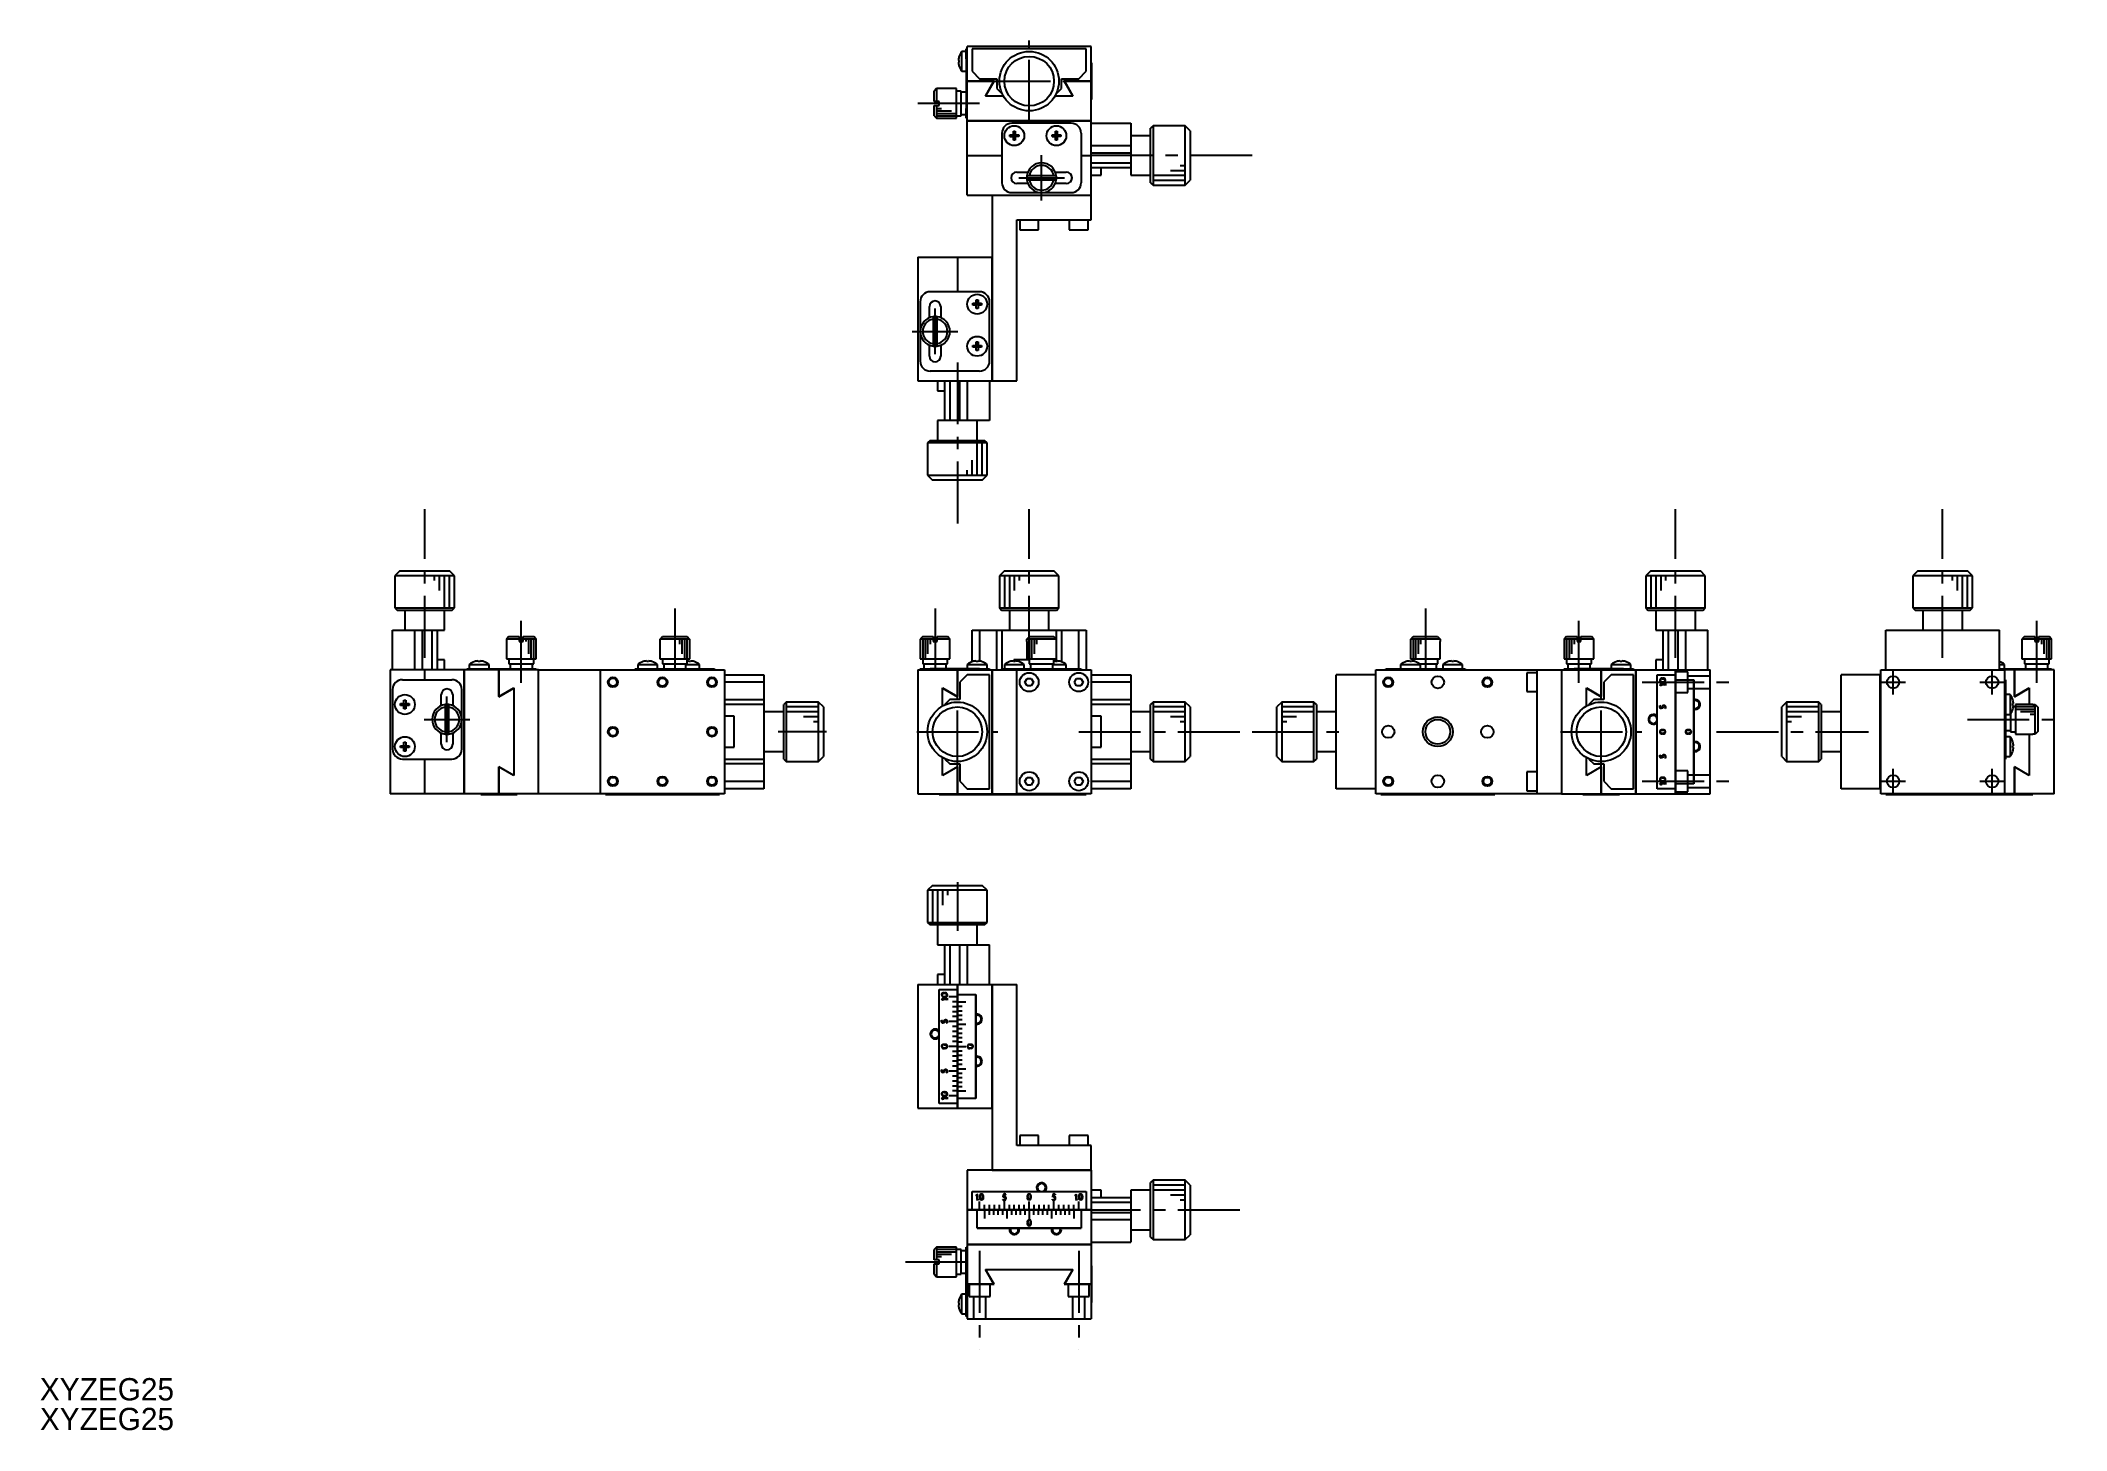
# Model space of a CAD drawing. Extents: x -9 to 400, y 1 to 282.
import ezdxf

# ---------------------------------------------------------------- set-up
doc = ezdxf.new("R2010")
doc.units = 0
doc.header["$LTSCALE"] = 10
doc.linetypes.add('CENTER', pattern=[2, 1.25, -0.25, 0.25, -0.25])
doc.linetypes.add('DASHED', pattern=[3.5, 2, -1.5])
doc.layers.get('0').update_dxf_attribs({"linetype": 'CONTINUOUS'})
doc.layers.add('CENTER', color=1, linetype='CENTER')
doc.styles.get("Standard").update_dxf_attribs({"font": 'FGP教科書体NT-M'})

msp = doc.modelspace()

# ---------------------------------------------------------------- texts
at = {"color": 7}
for p in [(-9.253306, 7.334066), (-9.253306, 1.334066)]:
    msp.add_text('XYZEG25', height=4.5, dxfattribs=at).set_placement(p)

# ---------------------------------------------------------------- linework, layer by layer
at = {"color": 7, "linetype": 'CONTINUOUS'}
for p, q in [((176.306095, 278.455471), (176.310717, 278.453216)), ((176.882239, 277.566855), (176.882239, 279.566855)), ((177.780239, 279.566855), (176.882239, 279.566855)), ((177.78024, 278.066855), (177.78024, 280.066855)), ((177.78024, 280.066855), (177.98024, 280.066855)), ((177.980236, 273.566855), (177.980236, 280.566855)), ((202.980237, 280.566855), (177.980236, 280.566855)), ((178.980237, 280.066857), (178.980237, 275.566856)), ((201.980237, 280.066857), (178.980237, 280.066857)), ((201.980237, 275.566856), (201.980237, 280.066857)), ((202.980239, 273.566855), (202.980237, 280.566855)), ((176.19038, 277.746855), (176.310717, 277.746855)), ((176.310717, 277.386855), (176.19038, 277.386855)), ((176.310717, 276.680493), (176.306095, 276.678239)), ((176.310717, 277.746855), (176.310717, 277.386855)), ((176.882239, 275.566855), (176.882239, 277.566855)), ((176.882239, 275.566855), (177.780239, 275.566855)), ((177.78024, 278.066855), (177.78024, 268.066855)), ((178.980237, 275.566856), (180.480237, 274.066856)), ((180.480237, 274.066856), (183.980238, 274.066856)), ((183.980238, 274.066856), (183.980238, 272.066857)), ((196.980236, 274.066856), (200.480237, 274.066856)), ((196.980236, 272.066857), (196.980236, 274.066856)), ((200.480237, 274.066856), (201.980237, 275.566856)), ((202.98024, 277.266855), (203.13024, 277.266855)), ((203.13024, 273.566855), (203.13024, 277.266855)), ((171.780239, 272.066855), (171.280239, 271.566855)), ((171.280239, 269.466855), (171.280239, 271.566855)), ((171.780239, 272.066855), (171.780239, 269.466855)), ((175.780239, 272.066855), (171.780239, 272.066855)), ((175.780239, 269.066855), (175.780239, 272.066855)), ((176.780239, 271.566855), (175.780239, 271.566855)), ((176.780239, 269.066855), (176.780239, 271.566855)), ((177.780239, 271.316855), (176.780239, 271.316855)), ((183.37024, 273.566855), (177.980236, 273.566855)), ((177.98024, 265.566855), (177.98024, 273.566855)), ((177.98024, 273.566855), (183.37024, 273.566855)), ((181.638189, 270.566855), (183.37024, 273.566855)), ((181.667055, 270.566855), (181.638189, 270.566855)), ((181.667055, 270.566855), (183.399106, 273.566855)), ((185.284085, 270.566855), (181.667055, 270.566855)), ((185.284085, 270.566855), (181.667055, 270.566855)), ((183.399106, 273.566855), (183.37024, 273.566855)), ((183.980238, 272.066857), (184.980238, 271.066857)), ((184.980238, 271.066857), (185.02588, 271.066857)), ((199.293422, 270.566855), (195.676388, 270.566855)), ((199.293422, 270.566855), (195.676388, 270.566855)), ((195.934593, 271.066857), (195.980236, 271.066857)), ((195.980236, 271.066857), (196.980236, 272.066857)), ((197.59024, 273.566855), (197.561371, 273.566855)), ((197.561371, 273.566855), (199.293422, 270.566855)), ((197.59024, 273.566855), (199.32229, 270.566855)), ((197.59024, 273.566855), (202.98024, 273.566855)), ((202.980239, 273.566855), (197.59024, 273.566855)), ((199.32229, 270.566855), (199.293422, 270.566855)), ((202.98024, 273.566855), (203.13024, 273.566855)), ((202.98024, 265.566855), (202.98024, 273.566855)), ((203.13024, 269.866855), (203.13024, 273.566855)), ((171.780239, 269.466855), (171.280239, 269.466855)), ((171.280239, 266.566855), (171.280239, 268.666855)), ((171.280239, 268.666855), (171.780239, 268.666855)), ((171.280239, 266.566855), (171.780239, 266.066855)), ((172.280239, 269.466855), (171.780239, 269.466855)), ((171.780239, 268.666855), (171.780239, 266.066855)), ((171.780239, 268.666855), (172.280239, 268.666855)), ((171.780239, 266.066855), (175.780239, 266.066855)), ((172.280239, 268.666855), (172.280239, 269.466855)), ((175.780239, 266.066855), (175.780239, 269.066855)), ((175.780239, 266.566855), (176.780239, 266.566855)), ((176.780239, 266.566855), (176.780239, 269.066855)), ((176.780239, 266.816855), (177.780239, 266.816855)), ((177.78024, 266.066855), (177.78024, 268.066855)), ((177.98024, 266.066855), (177.78024, 266.066855)), ((202.98024, 269.866855), (203.13024, 269.866855)), ((177.980239, 258.566855), (177.980239, 265.566855)), ((202.98024, 265.566855), (177.980239, 265.566855)), ((177.98024, 265.566855), (202.98024, 265.566855)), ((184.98024, 263.066855), (184.98024, 253.066855)), ((186.593878, 262.746855), (187.30024, 262.746855)), ((186.593878, 262.386855), (186.593878, 262.746855)), ((187.30024, 262.386855), (186.593878, 262.386855)), ((186.593878, 262.386855), (187.30024, 262.386855)), ((198.98024, 265.066855), (186.98024, 265.066855)), ((187.30024, 263.453216), (187.66024, 263.453216)), ((187.30024, 262.746855), (187.30024, 263.453216)), ((187.310612, 262.736483), (187.30024, 262.746855)), ((187.310612, 262.397227), (187.30024, 262.386855)), ((187.30024, 261.680493), (187.30024, 262.386855)), ((187.310612, 262.736483), (187.649867, 262.736483)), ((187.310612, 262.397227), (187.310612, 262.736483)), ((187.649867, 262.397227), (187.310612, 262.397227)), ((187.649867, 262.736483), (187.66024, 262.746855)), ((187.649867, 262.736483), (187.649867, 262.397227)), ((187.649867, 262.397227), (187.66024, 262.386855)), ((187.66024, 263.453216), (187.66024, 262.746855)), ((187.66024, 262.746855), (188.366601, 262.746855)), ((187.66024, 262.386855), (187.66024, 261.680493)), ((188.366601, 262.386855), (187.66024, 262.386855)), ((188.366601, 262.386855), (187.66024, 262.386855)), ((188.366601, 262.746855), (188.366601, 262.386855)), ((195.093878, 262.746855), (195.80024, 262.746855)), ((195.093878, 262.386855), (195.093878, 262.746855)), ((195.80024, 262.386855), (195.093878, 262.386855)), ((195.093878, 262.386855), (195.80024, 262.386855)), ((195.80024, 263.453216), (196.16024, 263.453216)), ((195.80024, 262.746855), (195.80024, 263.453216)), ((195.810612, 262.736483), (195.80024, 262.746855)), ((195.810612, 262.397227), (195.80024, 262.386855)), ((195.80024, 261.680493), (195.80024, 262.386855)), ((195.810612, 262.736483), (196.149867, 262.736483)), ((195.810612, 262.397227), (195.810612, 262.736483)), ((196.149867, 262.397227), (195.810612, 262.397227)), ((196.149867, 262.736483), (196.16024, 262.746855)), ((196.149867, 262.736483), (196.149867, 262.397227)), ((196.149867, 262.397227), (196.16024, 262.386855)), ((196.16024, 263.453216), (196.16024, 262.746855)), ((196.16024, 262.746855), (196.866601, 262.746855)), ((196.16024, 262.386855), (196.16024, 261.680493)), ((196.866601, 262.386855), (196.16024, 262.386855)), ((196.866601, 262.386855), (196.16024, 262.386855)), ((196.866601, 262.746855), (196.866601, 262.386855)), ((200.98024, 263.066855), (200.98024, 253.066855)), ((202.98024, 258.566855), (202.98024, 265.566855)), ((202.98024, 265.066857), (210.98024, 265.066857)), ((210.98024, 265.066857), (210.98024, 260.566856)), ((214.98024, 262.566856), (210.98024, 262.566856)), ((215.48024, 264.566856), (214.98024, 264.066856)), ((214.98024, 253.066856), (214.98024, 264.066856)), ((215.48024, 264.566856), (215.48024, 252.566856)), ((221.98024, 264.566856), (215.48024, 264.566856)), ((221.98024, 252.566856), (221.98024, 264.566856)), ((222.98024, 263.566856), (221.98024, 264.566856)), ((222.98024, 263.566856), (222.98024, 253.566856)), ((177.980239, 250.566855), (177.980239, 258.566855)), ((177.980239, 258.566855), (184.98024, 258.566855)), ((177.980239, 258.566855), (184.98024, 258.566855)), ((187.66024, 261.680493), (187.30024, 261.680493)), ((196.16024, 261.680493), (195.80024, 261.680493)), ((200.98024, 258.566855), (202.980239, 258.566855)), ((200.98024, 258.566855), (202.98024, 258.566855)), ((202.980239, 250.566855), (202.980239, 258.566855)), ((202.98024, 260.566856), (210.98024, 260.566856)), ((210.98024, 259.066856), (202.98024, 259.066856)), ((210.98024, 260.566856), (210.98024, 259.066856)), ((210.98024, 259.066856), (210.98024, 257.066857)), ((187.98024, 255.216855), (190.209408, 255.216855)), ((190.512446, 254.466855), (190.007025, 254.466855)), ((190.007025, 253.666855), (190.512446, 253.666855)), ((195.448031, 254.466855), (190.512446, 254.466855)), ((190.512446, 253.666855), (195.448031, 253.666855)), ((195.953452, 254.466855), (195.448031, 254.466855)), ((195.448031, 253.666855), (195.953452, 253.666855)), ((195.751069, 255.216855), (197.98024, 255.216855)), ((202.98024, 257.066857), (210.98024, 257.066857)), ((210.98024, 256.066857), (202.98024, 256.066857)), ((202.98024, 254.566856), (204.98024, 254.566856)), ((204.98024, 254.566856), (204.98024, 256.066857)), ((210.98024, 257.066857), (210.98024, 256.066857)), ((210.98024, 256.066857), (210.98024, 254.566856)), ((210.98024, 254.566856), (214.98024, 254.566856)), ((177.980239, 250.566855), (182.980239, 250.566855)), ((182.980239, 250.566855), (182.980239, 238.066856)), ((182.980239, 250.566855), (202.980239, 250.566855)), ((182.980239, 250.566855), (202.980239, 250.566855)), ((186.98024, 251.066855), (192.980239, 251.066855)), ((190.209408, 252.916855), (187.98024, 252.916855)), ((192.980239, 251.066855), (198.98024, 251.066855)), ((197.98024, 252.916855), (195.751069, 252.916855)), ((202.980239, 245.566855), (202.980239, 250.566855)), ((214.98024, 253.066856), (215.48024, 252.566856)), ((215.48024, 252.566856), (221.98024, 252.566856)), ((221.98024, 252.566856), (222.98024, 253.566856)), ((187.980239, 245.566855), (202.980239, 245.566855)), ((187.980239, 213.066855), (187.980239, 245.566855)), ((188.580239, 245.566855), (188.580239, 243.566855)), ((192.380239, 243.566855), (192.380239, 245.566855)), ((198.580239, 245.566855), (198.580239, 243.566855)), ((202.380239, 243.566855), (202.380239, 245.566855)), ((188.580239, 243.566855), (190.480239, 243.566855)), ((190.480239, 243.566855), (192.380239, 243.566855)), ((198.580239, 243.566855), (200.480239, 243.566855)), ((200.480239, 243.566855), (202.380239, 243.566855)), ((167.980239, 238.066856), (167.980239, 213.066856)), ((167.980239, 238.066856), (175.980239, 238.066856)), ((175.980239, 238.066856), (175.980239, 231.066855)), ((175.980239, 238.066856), (182.980239, 238.066856)), ((175.980239, 238.066856), (175.980239, 231.066855)), ((182.980239, 213.066855), (182.980239, 238.066856)), ((182.980239, 238.066856), (182.980239, 213.066855)), ((168.480239, 229.066855), (168.480239, 223.066856)), ((180.480239, 231.066855), (170.480239, 231.066855)), ((179.800239, 229.453216), (180.160239, 229.453216)), ((179.800239, 228.746855), (179.800239, 229.453216)), ((179.800239, 229.453216), (179.800239, 228.746855)), ((180.160239, 229.453216), (180.160239, 228.746855)), ((182.480239, 217.066855), (182.480239, 229.066855)), ((170.330239, 225.837686), (170.330239, 228.066855)), ((171.080239, 226.04007), (171.080239, 225.534648)), ((171.080239, 225.534648), (171.080239, 220.599063)), ((171.880239, 225.534648), (171.880239, 226.04007)), ((171.880239, 220.599063), (171.880239, 225.534648)), ((172.630239, 228.066855), (172.630239, 225.837686)), ((179.093877, 228.746855), (179.800239, 228.746855)), ((179.093877, 228.386855), (179.093877, 228.746855)), ((179.800239, 228.386855), (179.093877, 228.386855)), ((179.810611, 228.736483), (179.800239, 228.746855)), ((179.810611, 228.397227), (179.800239, 228.386855)), ((179.800239, 227.680493), (179.800239, 228.386855)), ((179.800239, 227.680493), (179.800239, 228.386855)), ((180.160239, 227.680493), (179.800239, 227.680493)), ((179.810611, 228.736483), (180.149866, 228.736483)), ((179.810611, 228.397227), (179.810611, 228.736483)), ((180.149866, 228.397227), (179.810611, 228.397227)), ((180.149866, 228.736483), (180.160239, 228.746855)), ((180.149866, 228.736483), (180.149866, 228.397227)), ((180.149866, 228.397227), (180.160239, 228.386855)), ((180.160239, 228.746855), (180.8666, 228.746855)), ((180.160239, 228.386855), (180.160239, 227.680493)), ((180.8666, 228.386855), (180.160239, 228.386855)), ((180.8666, 228.746855), (180.8666, 228.386855)), ((168.480239, 223.066856), (168.480239, 217.066855)), ((179.800239, 220.953216), (180.160239, 220.953216)), ((179.800239, 220.246855), (179.800239, 220.953216)), ((179.800239, 220.953216), (179.800239, 220.246855)), ((180.160239, 220.953216), (180.160239, 220.246855)), ((170.330239, 218.066855), (170.330239, 220.296026)), ((171.080239, 220.599063), (171.080239, 220.093642)), ((171.880239, 220.093642), (171.880239, 220.599063)), ((172.630239, 220.296026), (172.630239, 218.066855)), ((179.093877, 220.246855), (179.800239, 220.246855)), ((179.093877, 219.886855), (179.093877, 220.246855)), ((179.800239, 219.886855), (179.093877, 219.886855)), ((179.810611, 220.236483), (179.800239, 220.246855)), ((179.810611, 219.897227), (179.800239, 219.886855)), ((179.800239, 219.180493), (179.800239, 219.886855)), ((179.800239, 219.180493), (179.800239, 219.886855)), ((180.160239, 219.180493), (179.800239, 219.180493)), ((179.810611, 220.236483), (180.149866, 220.236483)), ((179.810611, 219.897227), (179.810611, 220.236483)), ((180.149866, 219.897227), (179.810611, 219.897227)), ((180.149866, 220.236483), (180.160239, 220.246855)), ((180.149866, 220.236483), (180.149866, 219.897227)), ((180.149866, 219.897227), (180.160239, 219.886855)), ((180.160239, 220.246855), (180.8666, 220.246855)), ((180.160239, 219.886855), (180.160239, 219.180493)), ((180.8666, 219.886855), (180.160239, 219.886855)), ((180.8666, 220.246855), (180.8666, 219.886855)), ((167.980239, 213.066856), (175.980239, 213.066856)), ((180.480239, 215.066855), (170.480239, 215.066855)), ((171.98024, 213.066855), (171.98024, 211.066855)), ((173.480241, 205.066855), (173.480241, 213.066855)), ((174.480241, 213.066855), (174.480241, 205.066855)), ((175.980239, 215.066856), (175.980239, 213.066855)), ((175.980239, 215.066855), (175.980239, 213.066856)), ((175.980239, 213.066855), (182.980239, 213.066855)), ((176.48024, 205.066855), (176.48024, 213.066855)), ((177.98024, 213.066855), (177.98024, 205.066855)), ((182.480241, 213.066855), (182.480241, 205.066855)), ((182.980239, 213.066855), (187.980239, 213.066855)), ((171.98024, 211.066855), (173.480241, 211.066855)), ((173.480241, 205.066855), (171.98024, 205.066855)), ((171.98024, 205.066855), (171.98024, 201.066855)), ((174.480241, 205.066855), (173.480241, 205.066855)), ((176.48024, 205.066855), (174.480241, 205.066855)), ((177.98024, 205.066855), (176.48024, 205.066855)), ((182.480241, 205.066855), (177.98024, 205.066855)), ((179.98024, 201.066855), (179.98024, 205.066855)), ((170.48024, 201.066855), (169.98024, 200.566855)), ((181.98024, 200.566855), (169.98024, 200.566855)), ((169.98024, 200.566855), (169.98024, 194.066855)), ((170.48024, 201.066855), (181.48024, 201.066855)), ((181.98024, 200.566855), (181.48024, 201.066855)), ((181.98024, 194.066855), (181.98024, 200.566855)), ((169.98024, 194.066855), (181.98024, 194.066855)), ((169.98024, 194.066855), (170.98024, 193.066855)), ((180.98024, 193.066855), (170.98024, 193.066855)), ((180.98024, 193.066855), (181.98024, 194.066855)), ((63.443342, 174.772892), (62.443342, 173.772892)), ((74.443342, 173.772892), (62.443342, 173.772892)), ((62.443342, 173.772892), (62.443342, 167.272892)), ((63.443342, 174.772892), (73.443342, 174.772892)), ((74.443342, 173.772892), (73.443342, 174.772892)), ((74.443342, 167.272892), (74.443342, 173.772892)), ((185.480237, 174.772892), (184.480237, 173.772892)), ((196.480237, 173.772892), (184.480237, 173.772892)), ((184.480237, 173.772892), (184.480237, 167.272892)), ((185.480237, 174.772892), (195.480237, 174.772892)), ((196.480237, 173.772892), (195.480237, 174.772892)), ((196.480237, 167.272892), (196.480237, 173.772892)), ((315.978155, 174.772892), (314.978155, 173.772892)), ((326.978155, 173.772892), (314.978155, 173.772892)), ((314.978155, 173.772892), (314.978155, 167.272892)), ((315.978155, 174.772892), (325.978155, 174.772892)), ((326.978155, 173.772892), (325.978155, 174.772892)), ((326.978155, 167.272892), (326.978155, 173.772892)), ((369.89811, 174.772892), (368.89811, 173.772892)), ((374.89811, 173.772892), (368.89811, 173.772892)), ((368.89811, 173.772892), (368.89811, 167.272892)), ((369.89811, 174.772892), (374.89811, 174.772892)), ((374.89811, 174.772892), (379.89811, 174.772892)), ((380.89811, 173.772892), (374.89811, 173.772892)), ((380.89811, 173.772892), (379.89811, 174.772892)), ((380.89811, 167.272892), (380.89811, 173.772892)), ((62.443342, 167.272892), (74.443342, 167.272892)), ((62.443342, 167.272892), (62.943342, 166.772892)), ((73.943342, 166.772892), (62.943342, 166.772892)), ((64.443342, 166.772892), (64.443342, 162.772892)), ((72.443342, 162.772892), (72.443342, 166.772892)), ((73.943342, 166.772892), (74.443342, 167.272892)), ((184.480237, 167.272892), (196.480237, 167.272892)), ((184.480237, 167.272892), (184.980237, 166.772892)), ((195.980237, 166.772892), (184.980237, 166.772892)), ((186.480237, 166.772892), (186.480237, 162.772892)), ((194.480237, 162.772892), (194.480237, 166.772892)), ((195.980237, 166.772892), (196.480237, 167.272892)), ((314.978155, 167.272892), (326.978155, 167.272892)), ((314.978155, 167.272892), (315.478155, 166.772892)), ((326.478155, 166.772892), (315.478155, 166.772892)), ((316.978155, 166.772892), (316.978155, 162.772892)), ((324.978155, 162.772892), (324.978155, 166.772892)), ((326.478155, 166.772892), (326.978155, 167.272892)), ((368.89811, 167.272892), (374.89811, 167.272892)), ((368.89811, 167.272892), (369.39811, 166.772892)), ((374.89811, 166.772892), (369.39811, 166.772892)), ((370.89811, 166.772892), (370.89811, 162.772892)), ((374.89811, 167.272892), (380.89811, 167.272892)), ((380.39811, 166.772892), (374.89811, 166.772892)), ((378.89811, 162.772892), (378.89811, 166.772892)), ((380.39811, 166.772892), (380.89811, 167.272892)), ((61.943341, 154.772892), (61.943341, 162.772892)), ((61.943341, 162.772892), (66.443342, 162.772892)), ((66.443342, 154.772892), (66.443342, 162.772892)), ((66.443342, 162.772892), (67.943342, 162.772892)), ((67.943342, 162.772892), (67.943342, 154.772892)), ((67.943342, 162.772892), (69.943341, 162.772892)), ((69.943341, 154.772892), (69.943341, 162.772892)), ((69.943341, 162.772892), (70.943341, 162.772892)), ((70.943341, 162.772892), (70.943341, 154.772892)), ((70.943341, 162.772892), (72.443342, 162.772892)), ((85.443343, 161.47289), (84.943343, 160.97289)), ((87.543343, 160.97289), (84.943343, 160.97289)), ((84.943343, 160.97289), (84.943343, 156.97289)), ((85.443343, 161.47289), (87.543343, 161.47289)), ((87.543343, 161.47289), (87.543343, 160.97289)), ((87.543343, 160.97289), (87.543343, 160.47289)), ((87.543343, 160.47289), (88.343343, 160.47289)), ((88.343343, 161.47289), (90.443343, 161.47289)), ((88.343343, 160.97289), (88.343343, 161.47289)), ((90.943343, 160.97289), (88.343343, 160.97289)), ((88.343343, 160.47289), (88.343343, 160.97289)), ((90.943343, 160.97289), (90.443343, 161.47289)), ((90.943343, 156.97289), (90.943343, 160.97289)), ((115.943342, 160.472889), (115.970128, 160.472889)), ((115.943342, 160.472889), (115.943342, 156.972889)), ((115.970128, 160.972889), (116.475549, 161.472889)), ((121.916555, 160.972889), (115.970128, 160.972889)), ((115.970128, 160.472889), (115.970128, 160.972889)), ((116.475549, 161.472889), (121.411134, 161.472889)), ((121.411134, 161.472889), (121.916555, 160.972889)), ((121.916555, 160.972889), (121.916555, 160.472889)), ((121.916555, 160.472889), (121.943342, 160.472889)), ((121.943342, 156.972889), (121.943342, 160.472889)), ((168.980239, 161.472889), (168.480239, 160.972889)), ((171.080239, 160.972889), (168.480239, 160.972889)), ((168.480239, 160.972889), (168.480239, 156.972889)), ((168.980239, 161.472889), (171.080239, 161.472889)), ((171.080239, 161.472889), (171.080239, 160.972889)), ((171.080239, 160.972889), (171.080239, 160.472889)), ((171.080239, 160.472889), (171.880239, 160.472889)), ((171.880239, 161.472889), (173.980239, 161.472889)), ((171.880239, 160.972889), (171.880239, 161.472889)), ((174.480239, 160.972889), (171.880239, 160.972889)), ((171.880239, 160.472889), (171.880239, 160.972889)), ((174.480239, 160.972889), (173.980239, 161.472889)), ((174.480239, 156.972889), (174.480239, 160.972889)), ((178.980237, 156.412625), (178.980237, 162.772892)), ((178.980237, 162.772892), (180.480237, 162.772892)), ((180.480237, 162.772892), (180.480237, 156.528455)), ((180.480237, 162.772892), (183.980238, 162.772892)), ((183.980238, 154.772892), (183.980238, 162.772892)), ((183.980238, 162.772892), (184.980238, 162.772892)), ((184.980238, 162.772892), (184.980239, 154.972889)), ((184.980238, 162.772892), (187.357737, 162.772892)), ((187.357737, 162.772892), (193.602736, 162.772892)), ((189.980239, 160.47289), (190.007025, 160.47289)), ((189.980239, 160.47289), (189.980239, 156.97289)), ((190.007025, 160.97289), (190.512446, 161.47289)), ((195.953452, 160.97289), (190.007025, 160.97289)), ((190.007025, 160.47289), (190.007025, 160.97289)), ((190.512446, 161.47289), (195.448031, 161.47289)), ((193.602736, 162.772892), (195.980236, 162.772892)), ((195.448031, 161.47289), (195.953452, 160.97289)), ((195.953452, 160.97289), (195.953452, 160.47289)), ((195.953452, 160.47289), (195.980239, 160.47289)), ((195.980236, 160.47289), (195.980236, 162.772892)), ((195.980236, 162.772892), (196.980236, 162.772892)), ((195.980239, 156.97289), (195.980239, 160.47289)), ((196.980236, 162.772892), (196.980236, 156.412628)), ((196.980236, 162.772892), (200.480237, 162.772892)), ((200.480237, 154.972889), (200.480237, 162.772892)), ((200.480237, 162.772892), (201.980237, 162.772892)), ((201.980237, 162.772892), (201.980237, 154.772892)), ((267.478155, 160.472889), (267.504942, 160.472889)), ((267.478155, 160.472889), (267.478155, 156.972889)), ((267.504942, 160.972889), (268.010363, 161.472889)), ((267.504942, 160.472889), (267.504942, 160.972889)), ((273.451369, 160.972889), (267.504942, 160.972889)), ((268.010363, 161.472889), (272.945948, 161.472889)), ((272.945948, 161.472889), (273.451369, 160.972889)), ((273.451369, 160.972889), (273.451369, 160.472889)), ((273.451369, 160.472889), (273.478155, 160.472889)), ((273.478155, 156.972889), (273.478155, 160.472889)), ((298.978154, 161.47289), (298.478154, 160.97289)), ((301.078154, 160.97289), (298.478154, 160.97289)), ((298.478154, 160.97289), (298.478154, 156.97289)), ((298.978154, 161.47289), (301.078154, 161.47289)), ((301.078154, 161.47289), (301.078154, 160.97289)), ((301.078154, 160.97289), (301.078154, 160.47289)), ((301.078154, 160.47289), (301.878154, 160.47289)), ((301.878154, 161.47289), (303.978154, 161.47289)), ((301.878154, 160.97289), (301.878154, 161.47289)), ((304.478154, 160.97289), (301.878154, 160.97289)), ((301.878154, 160.47289), (301.878154, 160.97289)), ((304.478154, 160.97289), (303.978154, 161.47289)), ((304.478154, 156.97289), (304.478154, 160.97289)), ((316.978155, 162.772892), (318.478156, 162.772892)), ((318.478156, 154.772892), (318.478156, 162.772892)), ((318.478156, 162.772892), (319.478156, 162.772892)), ((319.478156, 162.772892), (319.478156, 154.772892)), ((319.478156, 162.772892), (321.478155, 162.772892)), ((321.478155, 154.772892), (321.478155, 162.772892)), ((321.478155, 162.772892), (322.978155, 162.772892)), ((322.978155, 162.772892), (322.978155, 154.772892)), ((322.978155, 162.772892), (327.478156, 162.772892)), ((327.478156, 154.772892), (327.478156, 162.772892)), ((363.39811, 154.772892), (363.39811, 162.772892)), ((363.39811, 162.772892), (386.39811, 162.772892)), ((386.39811, 154.772892), (386.39811, 162.772892)), ((391.398108, 161.472889), (390.898108, 160.972889)), ((393.498108, 160.972889), (390.898108, 160.972889)), ((390.898108, 160.972889), (390.898108, 156.972889)), ((391.398108, 161.472889), (393.498108, 161.472889)), ((393.498108, 161.472889), (393.498108, 160.972889)), ((393.498108, 160.972889), (393.498108, 160.472889)), ((393.498108, 160.472889), (394.298108, 160.472889)), ((394.298108, 161.472889), (396.398108, 161.472889)), ((394.298108, 160.972889), (394.298108, 161.472889)), ((396.898108, 160.972889), (394.298108, 160.972889)), ((394.298108, 160.472889), (394.298108, 160.972889)), ((396.898108, 160.972889), (396.398108, 161.472889)), ((396.898108, 156.972889), (396.898108, 160.972889)), ((72.443342, 156.772892), (70.943341, 156.772892)), ((72.443342, 154.772892), (72.443342, 156.772892)), ((77.443343, 155.870889), (81.443343, 155.870889)), ((77.443343, 155.870889), (77.443343, 154.97289)), ((78.556981, 156.442411), (78.554727, 156.447034)), ((79.263343, 156.442411), (79.263343, 156.562748)), ((79.623343, 156.442411), (79.263343, 156.442411)), ((79.623343, 156.562748), (79.623343, 156.442411)), ((80.331959, 156.447034), (80.329704, 156.442411)), ((81.443343, 154.97289), (81.443343, 155.870889)), ((84.943343, 156.97289), (90.943343, 156.97289)), ((85.443343, 156.97289), (85.443343, 155.97289)), ((85.443343, 155.97289), (90.443343, 155.97289)), ((85.693343, 155.97289), (85.693343, 154.97289)), ((90.193343, 154.97289), (90.193343, 155.97289)), ((90.443343, 155.97289), (90.443343, 156.97289)), ((111.443343, 155.870888), (115.443343, 155.870888)), ((111.443343, 155.870888), (111.443343, 154.972889)), ((112.556981, 156.44241), (112.554727, 156.447033)), ((112.556981, 156.44241), (112.554727, 156.447033)), ((113.263343, 156.44241), (113.263343, 156.562747)), ((113.623343, 156.44241), (113.263343, 156.44241)), ((113.623343, 156.562747), (113.623343, 156.44241)), ((114.331959, 156.447033), (114.329704, 156.44241)), ((114.331959, 156.447033), (114.329704, 156.44241)), ((115.443343, 154.972889), (115.443343, 155.870888)), ((115.943342, 156.972889), (121.943342, 156.972889)), ((116.443342, 156.972889), (116.443342, 155.972889)), ((116.443342, 155.972889), (121.443342, 155.972889)), ((116.693342, 155.972889), (116.693342, 154.972889)), ((121.193342, 154.972889), (121.193342, 155.972889)), ((121.193342, 155.870888), (123.943343, 155.870888)), ((121.443342, 155.972889), (121.443342, 156.972889)), ((121.763343, 156.44241), (121.763343, 156.562747)), ((122.123343, 156.44241), (121.763343, 156.44241)), ((122.123343, 156.562747), (122.123343, 156.44241)), ((122.831959, 156.447033), (122.829704, 156.44241)), ((122.831959, 156.447033), (122.829704, 156.44241)), ((123.943343, 154.972889), (123.943343, 155.870888)), ((168.480239, 156.972889), (171.480239, 156.972889)), ((168.980239, 156.972889), (168.980239, 155.972889)), ((168.980239, 155.972889), (171.480239, 155.972889)), ((169.230239, 155.972889), (169.230239, 154.972889)), ((171.480239, 156.972889), (174.480239, 156.972889)), ((171.480239, 155.972889), (173.980239, 155.972889)), ((173.730239, 154.972889), (173.730239, 155.972889)), ((173.980239, 155.972889), (173.980239, 156.972889)), ((177.980239, 155.870888), (179.980239, 155.870888)), ((177.980239, 155.870888), (177.980239, 154.972889)), ((179.093877, 156.44241), (179.091623, 156.447033)), ((179.800239, 156.44241), (179.800239, 156.562747)), ((180.160239, 156.44241), (179.800239, 156.44241)), ((179.980239, 155.870888), (181.980239, 155.870888)), ((180.160239, 156.562747), (180.160239, 156.44241)), ((180.868855, 156.447033), (180.8666, 156.44241)), ((181.980239, 154.972889), (181.980239, 155.870888)), ((185.48024, 155.870889), (189.48024, 155.870889)), ((185.48024, 155.870889), (185.48024, 154.97289)), ((186.593878, 156.442411), (186.591624, 156.447034)), ((186.593878, 156.442411), (186.591624, 156.447034)), ((187.30024, 156.442411), (187.30024, 156.562748)), ((187.66024, 156.442411), (187.30024, 156.442411)), ((187.357737, 156.772892), (187.357737, 156.444894)), ((190.480239, 156.772892), (187.357737, 156.772892)), ((187.66024, 156.562748), (187.66024, 156.442411)), ((188.368856, 156.447034), (188.366601, 156.442411)), ((188.368856, 156.447034), (188.366601, 156.442411)), ((189.48024, 154.97289), (189.48024, 155.870889)), ((189.980239, 156.97289), (195.980239, 156.97289)), ((190.480239, 156.97289), (190.480239, 155.97289)), ((190.480239, 155.97289), (195.480239, 155.97289)), ((190.730239, 155.97289), (190.730239, 154.97289)), ((195.230239, 154.97289), (195.230239, 155.97289)), ((195.230239, 155.870889), (197.98024, 155.870889)), ((195.480239, 155.97289), (195.480239, 156.97289)), ((195.80024, 156.442411), (195.80024, 156.562748)), ((196.16024, 156.442411), (195.80024, 156.442411)), ((195.980236, 156.447034), (195.980237, 156.97289)), ((196.16024, 156.562748), (196.16024, 156.442411)), ((196.868856, 156.447034), (196.866601, 156.442411)), ((196.868856, 156.447034), (196.866601, 156.442411)), ((197.98024, 154.97289), (197.98024, 155.870889)), ((265.478154, 155.870888), (265.478154, 154.972889)), ((265.478154, 155.870888), (269.478154, 155.870888)), ((266.591793, 156.44241), (266.589538, 156.447033)), ((267.298154, 156.44241), (267.298154, 156.562747)), ((267.658154, 156.44241), (267.298154, 156.44241)), ((267.478155, 156.972889), (273.478155, 156.972889)), ((267.658154, 156.562747), (267.658154, 156.44241)), ((267.978155, 156.972889), (267.978155, 156.528455)), ((268.36677, 156.447033), (268.364516, 156.44241)), ((269.34363, 155.972889), (272.978155, 155.972889)), ((269.478154, 154.972889), (269.478154, 155.870888)), ((272.728155, 154.972889), (272.728155, 155.972889)), ((272.978155, 155.972889), (272.978155, 156.972889)), ((273.978154, 155.870888), (273.978154, 154.972889)), ((273.978154, 155.870888), (277.978154, 155.870888)), ((275.091793, 156.44241), (275.089538, 156.447033)), ((275.798154, 156.44241), (275.798154, 156.562747)), ((276.158154, 156.44241), (275.798154, 156.44241)), ((276.158154, 156.562747), (276.158154, 156.44241)), ((276.86677, 156.447033), (276.864516, 156.44241)), ((277.978154, 154.972889), (277.978154, 155.870888)), ((298.478154, 156.97289), (301.478154, 156.97289)), ((298.978154, 156.97289), (298.978154, 155.97289)), ((298.978154, 155.97289), (301.478154, 155.97289)), ((299.228154, 155.97289), (299.228154, 154.97289)), ((301.478154, 156.97289), (304.478154, 156.97289)), ((301.478154, 155.97289), (303.978154, 155.97289)), ((303.728154, 154.97289), (303.728154, 155.97289)), ((303.978154, 155.97289), (303.978154, 156.97289)), ((307.978154, 155.870889), (309.978154, 155.870889)), ((307.978154, 155.870889), (307.978154, 154.97289)), ((309.091793, 156.442411), (309.089538, 156.447034)), ((309.798154, 156.442411), (309.798154, 156.562748)), ((310.158154, 156.442411), (309.798154, 156.442411)), ((309.978154, 155.870889), (311.978154, 155.870889)), ((310.158154, 156.562748), (310.158154, 156.442411)), ((310.86677, 156.447034), (310.864516, 156.442411)), ((311.978154, 154.97289), (311.978154, 155.870889)), ((318.478156, 156.772892), (316.978155, 156.772892)), ((316.978155, 156.772892), (316.978155, 154.772892)), ((386.39811, 155.870888), (387.398108, 155.870888)), ((387.398108, 154.972889), (387.398108, 155.870888)), ((390.898108, 156.972889), (396.898108, 156.972889)), ((391.398108, 156.972889), (391.398108, 155.972889)), ((391.398108, 155.972889), (396.398108, 155.972889)), ((391.648108, 155.972889), (391.648108, 154.972889)), ((396.148108, 154.972889), (396.148108, 155.972889)), ((396.398108, 155.972889), (396.398108, 156.972889)), ((61.443343, 154.772892), (61.443343, 129.772891)), ((68.443343, 154.772892), (61.443343, 154.772892)), ((63.943343, 152.772891), (73.943343, 152.772891)), ((68.443343, 152.772891), (68.443343, 154.772892)), ((76.443343, 154.77289), (68.443343, 154.77289)), ((68.443343, 152.772891), (68.443343, 154.77289)), ((76.443343, 154.77289), (76.443343, 129.772889)), ((83.443343, 154.77289), (76.443343, 154.77289)), ((76.443343, 129.77289), (76.443343, 154.77289)), ((76.943343, 154.772889), (76.943343, 154.972889)), ((76.943343, 154.972889), (78.943343, 154.972889)), ((78.943343, 154.972889), (88.943343, 154.972889)), ((83.443343, 154.77289), (83.443343, 149.382889)), ((91.443343, 154.772889), (83.443343, 154.772889)), ((83.443343, 149.382889), (83.443343, 154.772889)), ((88.943343, 154.972889), (90.943343, 154.972889)), ((90.943343, 154.972889), (90.943343, 154.772889)), ((91.443343, 154.772889), (103.943342, 154.772889)), ((91.443343, 129.772889), (91.443343, 154.772889)), ((103.943342, 154.772888), (128.943342, 154.772888)), ((103.943342, 129.772888), (103.943342, 154.772888)), ((110.943343, 154.772888), (110.943343, 154.972888)), ((110.943343, 154.972888), (112.943343, 154.972888)), ((112.943343, 154.972888), (124.943343, 154.972888)), ((124.943343, 154.972888), (126.943343, 154.972888)), ((126.943343, 154.972888), (126.943343, 154.772888)), ((128.943342, 154.772888), (128.943342, 129.772888)), ((128.943343, 153.772888), (136.943343, 153.772888)), ((136.943343, 152.272888), (128.943343, 152.272888)), ((136.943343, 153.772888), (136.943343, 152.272888)), ((136.943343, 152.272888), (136.943343, 148.772887)), ((167.980239, 154.772888), (167.980239, 129.772888)), ((167.980239, 154.772888), (175.980239, 154.772888)), ((168.480239, 154.772888), (168.480239, 154.972888)), ((168.480239, 154.972888), (170.480239, 154.972888)), ((180.480239, 154.972888), (170.480239, 154.972888)), ((175.980239, 154.772889), (182.980239, 154.772889)), ((175.980239, 149.382888), (175.980239, 154.772889)), ((175.980239, 154.772888), (175.980239, 149.382888)), ((177.98024, 153.772888), (176.48024, 152.272888)), ((176.48024, 152.272888), (176.48024, 148.772887)), ((182.480241, 153.772888), (177.98024, 153.772888)), ((180.480239, 154.972888), (182.480239, 154.972888)), ((182.480239, 154.972888), (182.480239, 154.772888)), ((182.480241, 130.772888), (182.480241, 153.772888)), ((182.980239, 129.772888), (182.980239, 154.772889)), ((182.980239, 154.772889), (182.980239, 129.772889)), ((182.980239, 154.772889), (187.980239, 154.772889)), ((184.98024, 154.772889), (184.98024, 154.972889)), ((184.98024, 154.972889), (186.98024, 154.972889)), ((186.98024, 154.972889), (198.98024, 154.972889)), ((187.980239, 129.772889), (187.980239, 154.772889)), ((187.980239, 154.772889), (202.980239, 154.772889)), ((189.614213, 152.272889), (190.047226, 153.022889)), ((190.047226, 151.522889), (189.614213, 152.272889)), ((190.047226, 153.022889), (190.913251, 153.022889)), ((190.913251, 151.522889), (190.047226, 151.522889)), ((190.913251, 153.022889), (191.346264, 152.272889)), ((191.346264, 152.272889), (190.913251, 151.522889)), ((198.98024, 154.972889), (200.98024, 154.972889)), ((199.614213, 152.272889), (200.047226, 153.022889)), ((200.047226, 151.522889), (199.614213, 152.272889)), ((200.047226, 153.022889), (200.913251, 153.022889)), ((200.913251, 151.522889), (200.047226, 151.522889)), ((200.913251, 153.022889), (201.346264, 152.272889)), ((201.346264, 152.272889), (200.913251, 151.522889)), ((200.98024, 154.972889), (200.98024, 154.772889)), ((202.980239, 154.772889), (202.980239, 129.772889)), ((202.98024, 153.772889), (210.98024, 153.772889)), ((210.98024, 152.272889), (202.98024, 152.272889)), ((210.98024, 153.772889), (210.98024, 152.272889)), ((210.98024, 152.272889), (210.98024, 148.772888)), ((260.478154, 153.772888), (252.478154, 153.772888)), ((252.478154, 130.772888), (252.478154, 153.772888)), ((260.478154, 129.772889), (260.478154, 154.772889)), ((260.478154, 154.772889), (292.978154, 154.772889)), ((262.478154, 154.772888), (262.478154, 154.972888)), ((262.478154, 154.972888), (264.478154, 154.972888)), ((264.478154, 154.972888), (276.478154, 154.972888)), ((276.478154, 154.972888), (278.478154, 154.972888)), ((278.478154, 154.972888), (278.478154, 154.772888)), ((290.978154, 154.172889), (290.978154, 150.372889)), ((292.978154, 154.172889), (290.978154, 154.172889)), ((292.978154, 154.772889), (297.978154, 154.772889)), ((292.978154, 154.772889), (292.978154, 129.772889)), ((297.978154, 154.772889), (297.978154, 129.772889)), ((297.978154, 154.772889), (297.978154, 129.772889)), ((297.978154, 154.772889), (305.978154, 154.772889)), ((298.478154, 154.772889), (298.478154, 154.972889)), ((298.478154, 154.972889), (300.478154, 154.972889)), ((310.478154, 154.972889), (300.478154, 154.972889)), ((305.978154, 149.382889), (305.978154, 154.77289)), ((305.978154, 154.77289), (312.978154, 154.77289)), ((305.978154, 154.772889), (305.978154, 149.382889)), ((307.978155, 153.772889), (306.478155, 152.272889)), ((306.478155, 152.272889), (306.478155, 148.772888)), ((312.478156, 153.772889), (307.978155, 153.772889)), ((310.478154, 154.972889), (312.478154, 154.972889)), ((312.478154, 154.972889), (312.478154, 154.772889)), ((312.478156, 130.772889), (312.478156, 153.772889)), ((312.978154, 129.772889), (312.978154, 154.77289)), ((312.978154, 154.77289), (320.978154, 154.77289)), ((312.978154, 154.77289), (312.978154, 129.77289)), ((317.278154, 130.77289), (317.278154, 153.77289)), ((317.278154, 153.77289), (320.978154, 153.77289)), ((317.803248, 151.798132), (317.788909, 151.814936)), ((317.835511, 151.765645), (317.803248, 151.798132)), ((317.884501, 151.713603), (317.835511, 151.765645)), ((317.949021, 151.638133), (317.884501, 151.713603)), ((318.876885, 151.741448), (317.927818, 151.756683)), ((317.927818, 151.756683), (318.036705, 151.599178)), ((317.983832, 151.595573), (317.949021, 151.638133)), ((317.998035, 151.576724), (317.983832, 151.595573)), ((318.020835, 151.537795), (317.998035, 151.576724)), ((318.036093, 151.516356), (318.020835, 151.537795)), ((318.04249, 151.511762), (318.036093, 151.516356)), ((318.036705, 151.599178), (318.073001, 151.533532)), ((318.050596, 151.510231), (318.04249, 151.511762)), ((318.057878, 151.512247), (318.050596, 151.510231)), ((318.065384, 151.518297), (318.057878, 151.512247)), ((318.071097, 151.526138), (318.065384, 151.518297)), ((318.073001, 151.533532), (318.071097, 151.526138)), ((318.871404, 151.87776), (318.908611, 152.002237)), ((318.949476, 151.612397), (318.876885, 151.741448)), ((318.908611, 152.002237), (318.949476, 152.022852)), ((318.949476, 152.022852), (318.949476, 151.612397)), ((320.978154, 154.772892), (327.978154, 154.772892)), ((320.978154, 153.77289), (320.978154, 154.772892)), ((320.978154, 154.77289), (320.978154, 153.77289)), ((320.978154, 153.77289), (320.978154, 152.78289)), ((320.978154, 152.78289), (320.978154, 153.77289)), ((320.978154, 152.78289), (320.978154, 152.77289)), ((320.978154, 152.28289), (320.978154, 152.77289)), ((320.978154, 152.77289), (324.678154, 152.77289)), ((320.978154, 152.77289), (320.978154, 152.27289)), ((320.978154, 152.27289), (320.978154, 152.28289)), ((320.978154, 152.26289), (320.978154, 152.27289)), ((320.978154, 152.27289), (320.978154, 151.28289)), ((320.978154, 151.28289), (320.978154, 152.26289)), ((324.678154, 152.77289), (324.678154, 131.77289)), ((324.678154, 148.72683), (324.678154, 152.77289)), ((327.978154, 129.772891), (327.978154, 154.772892)), ((362.248107, 153.772889), (354.398107, 153.772889)), ((354.398107, 130.772889), (354.398107, 153.772889)), ((362.248107, 153.77289), (362.248107, 152.78289)), ((362.398107, 153.77289), (362.248107, 153.77289)), ((362.248107, 152.77289), (362.248107, 131.77289)), ((362.398107, 152.77289), (362.248107, 152.77289)), ((362.39811, 129.772891), (362.39811, 154.772892)), ((362.39811, 154.772892), (387.398111, 154.772892)), ((386.39811, 154.972888), (394.898108, 154.972888)), ((387.398107, 152.772891), (387.598107, 152.772891)), ((387.398111, 154.772892), (387.398111, 129.772891)), ((389.398108, 154.772889), (387.398111, 154.77289)), ((387.598107, 152.772891), (387.598107, 150.772891)), ((389.398108, 154.772889), (389.398108, 149.382888)), ((397.398108, 154.772888), (389.398108, 154.772888)), ((389.398108, 149.382888), (389.398108, 154.772888)), ((394.898108, 154.972888), (396.898108, 154.972888)), ((396.898108, 154.972888), (396.898108, 154.772888)), ((397.398108, 129.772888), (397.398108, 154.772888)), ((61.943343, 150.772891), (61.943343, 138.772891)), ((63.556981, 147.592891), (63.556981, 147.952891)), ((63.556981, 147.952891), (64.263343, 147.952891)), ((64.263343, 147.592891), (63.556981, 147.592891)), ((64.263343, 148.659252), (64.623343, 148.659252)), ((64.263343, 147.952891), (64.263343, 148.659252)), ((64.273715, 147.942518), (64.263343, 147.952891)), ((64.273715, 147.603263), (64.263343, 147.592891)), ((64.263343, 146.886529), (64.263343, 147.592891)), ((64.273715, 147.603263), (64.273715, 147.942518)), ((64.273715, 147.942518), (64.612971, 147.942518)), ((64.612971, 147.603263), (64.273715, 147.603263)), ((64.612971, 147.942518), (64.623343, 147.952891)), ((64.612971, 147.942518), (64.612971, 147.603263)), ((64.612971, 147.603263), (64.623343, 147.592891)), ((64.623343, 148.659252), (64.623343, 147.952891)), ((64.623343, 148.659252), (64.623343, 147.952891)), ((64.623343, 147.952891), (65.329704, 147.952891)), ((64.623343, 147.592891), (64.623343, 146.886529)), ((65.329704, 147.592891), (64.623343, 147.592891)), ((64.623343, 146.886529), (64.623343, 147.592891)), ((65.329704, 147.952891), (65.329704, 147.592891)), ((71.793343, 147.54372), (71.793343, 149.772891)), ((72.543343, 147.746103), (72.543343, 147.240682)), ((73.343343, 147.240682), (73.343343, 147.746103)), ((74.093343, 149.772891), (74.093343, 147.54372)), ((75.943343, 144.77289), (75.943343, 150.772891)), ((83.443343, 149.382889), (86.443343, 151.114939)), ((83.443343, 149.354019), (86.443343, 151.08607)), ((83.443343, 149.382889), (83.443343, 149.354019)), ((86.443343, 151.114939), (86.443343, 151.08607)), ((86.443343, 151.08607), (86.443343, 133.459703)), ((86.443343, 151.08607), (86.443343, 133.459703)), ((128.943343, 148.772887), (136.943343, 148.772887)), ((136.943343, 147.772887), (128.943343, 147.772887)), ((136.943343, 148.772887), (136.943343, 147.772887)), ((136.943343, 147.772887), (136.943343, 145.395387)), ((141.443343, 148.272888), (140.943343, 147.772888)), ((140.943343, 136.772888), (140.943343, 147.772888)), ((141.443343, 148.272888), (141.443343, 136.272888)), ((147.943343, 148.272888), (141.443343, 148.272888)), ((147.943343, 136.272888), (147.943343, 148.272888)), ((148.943343, 147.272888), (147.943343, 148.272888)), ((148.943343, 147.272888), (148.943343, 137.272888)), ((172.980239, 151.114938), (175.980239, 149.382888)), ((172.980239, 151.086069), (172.980239, 151.114938)), ((172.980239, 147.469039), (172.980239, 151.086069)), ((172.980239, 147.469039), (172.980239, 151.086069)), ((172.980239, 151.086069), (175.980239, 149.354018)), ((174.480241, 148.772887), (173.480241, 147.772887)), ((173.480241, 147.772887), (173.480241, 147.727244)), ((176.48024, 148.772887), (174.480241, 148.772887)), ((175.980239, 149.354018), (175.980239, 149.382888)), ((202.98024, 148.772888), (210.98024, 148.772888)), ((210.98024, 147.772888), (202.98024, 147.772888)), ((210.98024, 148.772888), (210.98024, 147.772888)), ((210.98024, 147.772888), (210.98024, 145.395388)), ((215.48024, 148.272889), (214.98024, 147.772889)), ((214.98024, 136.772889), (214.98024, 147.772889)), ((215.48024, 148.272889), (215.48024, 136.272889)), ((221.98024, 148.272889), (215.48024, 148.272889)), ((221.98024, 136.272889), (221.98024, 148.272889)), ((222.98024, 147.272889), (221.98024, 148.272889)), ((222.98024, 147.272889), (222.98024, 137.272889)), ((241.478154, 148.272888), (240.478154, 147.272888)), ((240.478154, 142.272888), (240.478154, 147.272888)), ((241.478154, 148.272888), (241.478154, 142.272888)), ((247.978154, 148.272888), (241.478154, 148.272888)), ((247.978154, 142.272888), (247.978154, 148.272888)), ((248.478154, 147.772888), (247.978154, 148.272888)), ((248.478154, 147.772888), (248.478154, 142.272888)), ((290.978154, 150.372889), (292.978154, 150.372889)), ((302.978154, 151.114939), (305.978154, 149.382889)), ((302.978154, 151.08607), (302.978154, 151.114939)), ((302.978154, 147.46904), (302.978154, 151.08607)), ((302.978154, 151.08607), (305.978154, 149.354019)), ((302.978154, 147.46904), (302.978154, 151.08607)), ((304.478156, 148.772888), (303.478156, 147.772888)), ((303.478156, 147.772888), (303.478156, 147.727245)), ((306.478155, 148.772888), (304.478156, 148.772888)), ((305.978154, 149.354019), (305.978154, 149.382889)), ((317.778154, 147.538162), (317.788909, 147.540851)), ((317.778154, 147.538162), (317.788909, 147.540851)), ((317.799663, 147.47991), (317.778154, 147.538162)), ((317.788909, 147.540851), (317.913479, 147.521134)), ((317.913479, 147.521134), (317.919528, 147.430773)), ((317.918643, 147.263226), (317.917459, 147.241127)), ((317.920819, 147.312749), (317.918643, 147.263226)), ((317.919528, 147.430773), (317.921545, 147.359596)), ((317.921545, 147.359596), (317.920819, 147.312749)), ((320.978154, 151.27289), (320.978154, 151.28289)), ((320.978154, 151.28289), (320.978154, 151.27289)), ((320.978154, 151.26289), (320.978154, 151.27289)), ((320.978154, 151.27289), (320.978154, 151.26289)), ((320.978154, 150.37289), (320.978154, 151.26289)), ((320.978154, 151.26289), (320.978154, 150.38289)), ((320.978154, 150.38289), (320.978154, 150.37289)), ((320.978154, 150.28289), (320.978154, 150.37289)), ((320.978154, 150.37289), (320.978154, 150.36289)), ((320.978154, 150.36289), (320.978154, 150.27289)), ((320.978154, 150.27289), (320.978154, 150.28289)), ((320.978154, 150.26289), (320.978154, 150.27289)), ((320.978154, 150.27289), (320.978154, 149.48289)), ((320.978154, 149.47289), (320.978154, 150.26289)), ((320.978154, 149.48289), (320.978154, 149.47289)), ((320.978154, 149.28289), (320.978154, 149.47289)), ((320.978154, 149.47289), (320.978154, 149.46289)), ((320.978154, 149.46289), (320.978154, 149.27289)), ((320.978154, 149.27289), (320.978154, 149.28289)), ((320.978154, 149.26289), (320.978154, 149.27289)), ((320.978154, 149.27289), (320.978154, 148.58289)), ((320.978154, 148.57289), (320.978154, 149.26289)), ((320.978154, 148.58289), (320.978154, 148.57289)), ((320.978154, 148.28289), (320.978154, 148.57289)), ((320.978154, 148.57289), (320.978154, 148.56289)), ((320.978154, 148.56289), (320.978154, 148.27289)), ((320.978154, 148.27289), (320.978154, 148.28289)), ((320.978154, 148.26289), (320.978154, 148.27289)), ((320.978154, 148.27289), (320.978154, 147.68289)), ((320.978154, 147.67289), (320.978154, 148.26289)), ((320.978154, 147.68289), (320.978154, 147.67289)), ((320.978154, 147.28289), (320.978154, 147.67289)), ((320.978154, 147.67289), (320.978154, 147.66289)), ((320.978154, 147.66289), (320.978154, 147.27289)), ((320.978154, 147.27289), (320.978154, 147.28289)), ((320.978154, 147.26289), (320.978154, 147.27289)), ((320.978154, 147.27289), (320.978154, 146.78289)), ((320.978154, 146.77289), (320.978154, 147.26289)), ((324.678154, 148.514511), (324.678154, 148.72683)), ((324.678154, 147.031272), (324.678154, 148.514511)), ((343.398107, 148.272889), (342.398107, 147.272889)), ((342.398107, 142.272889), (342.398107, 147.272889)), ((343.398107, 148.272889), (343.398107, 142.272889)), ((349.898107, 148.272889), (343.398107, 148.272889)), ((349.898107, 142.272889), (349.898107, 148.272889)), ((350.398107, 147.772889), (349.898107, 148.272889)), ((350.398107, 147.772889), (350.398107, 142.272889)), ((387.598107, 150.772891), (387.598107, 138.772891)), ((388.496107, 149.772891), (387.598108, 149.772891)), ((388.496107, 149.772891), (388.496107, 145.772891)), ((389.067629, 148.659252), (389.072252, 148.661506)), ((389.067629, 147.592891), (389.067629, 147.952891)), ((389.067629, 147.952891), (389.187967, 147.952891)), ((389.187967, 147.592891), (389.067629, 147.592891)), ((389.598108, 147.27289), (389.153674, 147.27289)), ((389.398108, 149.382888), (392.398108, 151.114938)), ((389.398108, 149.354018), (392.398108, 151.086069)), ((389.398108, 149.382888), (389.398108, 149.354018)), ((389.598108, 147.77289), (389.598108, 141.77289)), ((393.098108, 147.77289), (389.598108, 147.77289)), ((392.398108, 151.114938), (392.398108, 151.086069)), ((392.398108, 151.086069), (392.398108, 147.77289)), ((392.398108, 151.086069), (392.398108, 147.77289)), ((393.098108, 147.77289), (393.098108, 147.746103)), ((393.098108, 147.746103), (393.598108, 147.746103)), ((393.598108, 141.799676), (393.598108, 147.746103)), ((393.598108, 147.746103), (394.098108, 147.240682)), ((64.623343, 146.886529), (64.263343, 146.886529)), ((72.543343, 147.240682), (72.543343, 142.305097)), ((73.343343, 142.305097), (73.343343, 147.240682)), ((75.943343, 138.772891), (75.943343, 144.77289)), ((130.943343, 145.395387), (128.943343, 145.395387)), ((130.943343, 139.150388), (130.943343, 145.395387)), ((140.943343, 146.272888), (136.943343, 146.272888)), ((136.943343, 145.395387), (136.943343, 139.150388)), ((204.98024, 145.395388), (202.98024, 145.395388)), ((204.98024, 139.150389), (204.98024, 145.395388)), ((214.98024, 146.272889), (210.98024, 146.272889)), ((210.98024, 145.395388), (210.98024, 139.150389)), ((252.478154, 146.272888), (248.478154, 146.272888)), ((317.917459, 147.241127), (317.917064, 147.230194)), ((317.917064, 147.230194), (317.918183, 147.146523)), ((317.918183, 147.146523), (317.921542, 147.113282)), ((317.921542, 147.113282), (317.924767, 147.11031)), ((317.924767, 147.11031), (317.930458, 147.108532)), ((317.930458, 147.108532), (318.017404, 147.101471)), ((318.017404, 147.101471), (318.249551, 147.085179)), ((318.163489, 147.047539), (318.120499, 147.045327)), ((318.387564, 147.031814), (318.163489, 147.047539)), ((318.380395, 147.072143), (318.390253, 147.043465)), ((318.390253, 147.043465), (318.387564, 147.031814)), ((318.917531, 146.964178), (318.819528, 147.005825)), ((320.978154, 146.78289), (320.978154, 146.77289)), ((320.978154, 146.28289), (320.978154, 146.77289)), ((320.978154, 146.77289), (320.978154, 146.76289)), ((320.978154, 146.76289), (320.978154, 146.27289)), ((320.978154, 146.27289), (320.978154, 146.28289)), ((320.978154, 146.26289), (320.978154, 146.27289)), ((320.978154, 146.27289), (320.978154, 145.88289)), ((320.978154, 145.87289), (320.978154, 146.26289)), ((320.978154, 145.88289), (320.978154, 145.87289)), ((320.978154, 145.28289), (320.978154, 145.87289)), ((320.978154, 145.87289), (320.978154, 145.86289)), ((320.978154, 145.86289), (320.978154, 145.27289)), ((320.978154, 145.27289), (320.978154, 145.28289)), ((320.978154, 145.26289), (320.978154, 145.27289)), ((320.978154, 145.27289), (320.978154, 144.98289)), ((320.978154, 144.97289), (320.978154, 145.26289)), ((320.978154, 144.98289), (320.978154, 144.97289)), ((320.978154, 144.28289), (320.978154, 144.97289)), ((320.978154, 144.97289), (320.978154, 144.96289)), ((320.978154, 144.96289), (320.978154, 144.27289)), ((320.978154, 144.27289), (320.978154, 144.28289)), ((320.978154, 144.26289), (320.978154, 144.27289)), ((320.978154, 144.27289), (320.978154, 144.08289)), ((320.978154, 144.07289), (320.978154, 144.26289)), ((320.978154, 144.08289), (320.978154, 144.07289)), ((320.978154, 143.28289), (320.978154, 144.07289)), ((320.978154, 144.07289), (320.978154, 144.06289)), ((320.978154, 144.06289), (320.978154, 143.27289)), ((320.978154, 143.27289), (320.978154, 143.28289)), ((320.978154, 143.26289), (320.978154, 143.27289)), ((320.978154, 143.27289), (320.978154, 143.18289)), ((320.978154, 143.17289), (320.978154, 143.26289)), ((320.978154, 143.18289), (320.978154, 143.17289)), ((320.978154, 142.28289), (320.978154, 143.17289)), ((320.978154, 143.17289), (320.978154, 143.16289)), ((320.978154, 143.16289), (320.978154, 142.28289)), ((324.678154, 146.818951), (324.678154, 147.031272)), ((324.678154, 140.22683), (324.678154, 146.818951)), ((354.398107, 146.272889), (350.398107, 146.272889)), ((387.598108, 145.772891), (388.496107, 145.772891)), ((388.598108, 145.907415), (388.598108, 142.27289)), ((389.072252, 146.884275), (389.067629, 146.886529)), ((394.098108, 147.240682), (394.098108, 142.305097)), ((63.556981, 139.092891), (63.556981, 139.452891)), ((63.556981, 139.452891), (64.263343, 139.452891)), ((64.263343, 139.092891), (63.556981, 139.092891)), ((64.263343, 140.159252), (64.623343, 140.159252)), ((64.263343, 139.452891), (64.263343, 140.159252)), ((64.273715, 139.442518), (64.263343, 139.452891)), ((64.273715, 139.103263), (64.263343, 139.092891)), ((64.263343, 138.386529), (64.263343, 139.092891)), ((64.273715, 139.103263), (64.273715, 139.442518)), ((64.273715, 139.442518), (64.612971, 139.442518)), ((64.612971, 139.103263), (64.273715, 139.103263)), ((64.612971, 139.442518), (64.623343, 139.452891)), ((64.612971, 139.442518), (64.612971, 139.103263)), ((64.612971, 139.103263), (64.623343, 139.092891)), ((64.623343, 140.159252), (64.623343, 139.452891)), ((64.623343, 140.159252), (64.623343, 139.452891)), ((64.623343, 139.452891), (65.329704, 139.452891)), ((64.623343, 139.092891), (64.623343, 138.386529)), ((65.329704, 139.092891), (64.623343, 139.092891)), ((64.623343, 138.386529), (64.623343, 139.092891)), ((65.329704, 139.452891), (65.329704, 139.092891)), ((71.793343, 139.772891), (71.793343, 142.002059)), ((72.543343, 142.305097), (72.543343, 141.799676)), ((73.343343, 141.799676), (73.343343, 142.305097)), ((74.093343, 142.002059), (74.093343, 139.772891)), ((128.943343, 139.150388), (130.943343, 139.150388)), ((136.943343, 139.150388), (136.943343, 136.772889)), ((202.98024, 139.150389), (204.98024, 139.150389)), ((210.98024, 139.150389), (210.98024, 136.77289)), ((240.478154, 137.272888), (240.478154, 142.272888)), ((241.478154, 142.272888), (241.478154, 136.272888)), ((247.978154, 136.272888), (247.978154, 142.272888)), ((248.478154, 142.272888), (248.478154, 136.772888)), ((320.978154, 142.27289), (320.978154, 142.28289)), ((320.978154, 142.28289), (320.978154, 142.27289)), ((320.978154, 142.26289), (320.978154, 142.27289)), ((320.978154, 142.27289), (320.978154, 142.26289)), ((320.978154, 141.37289), (320.978154, 142.26289)), ((320.978154, 142.26289), (320.978154, 141.38289)), ((320.978154, 141.38289), (320.978154, 141.37289)), ((320.978154, 141.28289), (320.978154, 141.37289)), ((320.978154, 141.37289), (320.978154, 141.36289)), ((320.978154, 141.36289), (320.978154, 141.27289)), ((320.978154, 141.27289), (320.978154, 141.28289)), ((320.978154, 141.26289), (320.978154, 141.27289)), ((320.978154, 141.27289), (320.978154, 140.48289)), ((320.978154, 140.47289), (320.978154, 141.26289)), ((320.978154, 140.48289), (320.978154, 140.47289)), ((320.978154, 140.28289), (320.978154, 140.47289)), ((320.978154, 140.47289), (320.978154, 140.46289)), ((320.978154, 140.46289), (320.978154, 140.27289)), ((320.978154, 140.27289), (320.978154, 140.28289)), ((320.978154, 140.26289), (320.978154, 140.27289)), ((320.978154, 140.27289), (320.978154, 139.58289)), ((320.978154, 139.57289), (320.978154, 140.26289)), ((320.978154, 139.58289), (320.978154, 139.57289)), ((320.978154, 139.28289), (320.978154, 139.57289)), ((320.978154, 139.57289), (320.978154, 139.56289)), ((320.978154, 139.56289), (320.978154, 139.27289)), ((320.978154, 139.27289), (320.978154, 139.28289)), ((320.978154, 139.26289), (320.978154, 139.27289)), ((320.978154, 139.27289), (320.978154, 138.68289)), ((320.978154, 138.67289), (320.978154, 139.26289)), ((324.678154, 140.014511), (324.678154, 140.22683)), ((324.678154, 138.531272), (324.678154, 140.014511)), ((342.398107, 137.272889), (342.398107, 142.272889)), ((343.398107, 142.272889), (343.398107, 136.272889)), ((349.898107, 136.272889), (349.898107, 142.272889)), ((350.398107, 142.272889), (350.398107, 136.772889)), ((387.598108, 142.52289), (388.598108, 142.52289)), ((388.496107, 141.272891), (387.598108, 141.272891)), ((388.496107, 141.272891), (388.496107, 137.272891)), ((388.598108, 142.27289), (389.598108, 142.27289)), ((389.067629, 140.159252), (389.072252, 140.161506)), ((389.067629, 139.092891), (389.067629, 139.452891)), ((389.067629, 139.452891), (389.187967, 139.452891)), ((389.187967, 139.092891), (389.067629, 139.092891)), ((389.598108, 141.77289), (393.098108, 141.77289)), ((392.398108, 141.77289), (392.398108, 133.459702)), ((392.398108, 141.77289), (392.398108, 133.459702)), ((393.598108, 141.799676), (393.098108, 141.799676)), ((393.098108, 141.799676), (393.098108, 141.77289)), ((394.098108, 142.305097), (393.598108, 141.799676)), ((63.943343, 136.772891), (73.943343, 136.772891)), ((64.623343, 138.386529), (64.263343, 138.386529)), ((68.443343, 129.77289), (68.443343, 136.772891)), ((68.443343, 129.772891), (68.443343, 136.772891)), ((86.443343, 133.459703), (83.443343, 135.191754)), ((83.443343, 135.191754), (83.443343, 135.162889)), ((83.443343, 129.772889), (83.443343, 135.162889)), ((86.443343, 133.430838), (83.443343, 135.162889)), ((83.443343, 135.162889), (83.443343, 129.772889)), ((128.943343, 136.772889), (136.943343, 136.772889)), ((136.943343, 135.772889), (128.943343, 135.772889)), ((136.943343, 138.272888), (140.943343, 138.272888)), ((136.943343, 136.772889), (136.943343, 135.772889)), ((136.943343, 135.772889), (136.943343, 132.272888)), ((140.943343, 136.772888), (141.443343, 136.272888)), ((141.443343, 136.272888), (147.943343, 136.272888)), ((147.943343, 136.272888), (148.943343, 137.272888)), ((172.980239, 133.459702), (172.980239, 137.076736)), ((172.980239, 133.459702), (172.980239, 137.076736)), ((175.980239, 135.191753), (172.980239, 133.459702)), ((175.980239, 135.162888), (172.980239, 133.430837)), ((173.480241, 136.818531), (173.480241, 136.772889)), ((173.480241, 136.772889), (174.480241, 135.772889)), ((174.480241, 135.772889), (176.48024, 135.772889)), ((175.980239, 135.162888), (175.980239, 135.191753)), ((175.980239, 135.162888), (175.980239, 129.772888)), ((175.980239, 129.772886), (175.980239, 135.162888)), ((176.48024, 135.772889), (176.48024, 132.272888)), ((202.98024, 136.77289), (210.98024, 136.77289)), ((210.98024, 135.77289), (202.98024, 135.77289)), ((210.98024, 138.272889), (214.98024, 138.272889)), ((210.98024, 136.77289), (210.98024, 135.77289)), ((210.98024, 135.77289), (210.98024, 132.272889)), ((214.98024, 136.772889), (215.48024, 136.272889)), ((215.48024, 136.272889), (221.98024, 136.272889)), ((221.98024, 136.272889), (222.98024, 137.272889)), ((240.478154, 137.272888), (241.478154, 136.272888)), ((241.478154, 136.272888), (247.978154, 136.272888)), ((247.978154, 136.272888), (248.478154, 136.772888)), ((248.478154, 138.272888), (252.478154, 138.272888)), ((302.978154, 133.459703), (302.978154, 137.076737)), ((302.978154, 133.459703), (302.978154, 137.076737)), ((305.978154, 135.191754), (302.978154, 133.459703)), ((305.978154, 135.162889), (302.978154, 133.430838)), ((303.478156, 136.818532), (303.478156, 136.77289)), ((303.478156, 136.77289), (304.478156, 135.77289)), ((304.478156, 135.77289), (306.478155, 135.77289)), ((305.978154, 135.162889), (305.978154, 135.191754)), ((305.978154, 135.162889), (305.978154, 129.772889)), ((305.978154, 129.772887), (305.978154, 135.162889)), ((306.478155, 135.77289), (306.478155, 132.272889)), ((317.778154, 137.538162), (317.788909, 137.540851)), ((317.778154, 137.538162), (317.788909, 137.540851)), ((317.799663, 137.47991), (317.778154, 137.538162)), ((317.788909, 137.540851), (317.913479, 137.521134)), ((317.913479, 137.521134), (317.919528, 137.430773)), ((317.917459, 137.241127), (317.917064, 137.230194)), ((317.917064, 137.230194), (317.918183, 137.146523)), ((317.918643, 137.263226), (317.917459, 137.241127)), ((317.918183, 137.146523), (317.921542, 137.113282)), ((317.920819, 137.312749), (317.918643, 137.263226)), ((317.919528, 137.430773), (317.921545, 137.359596)), ((317.921545, 137.359596), (317.920819, 137.312749)), ((317.921542, 137.113282), (317.924767, 137.11031)), ((317.924767, 137.11031), (317.930458, 137.108532)), ((317.930458, 137.108532), (318.017404, 137.101471)), ((318.017404, 137.101471), (318.249551, 137.085179)), ((318.163489, 137.047539), (318.120499, 137.045327)), ((318.387564, 137.031814), (318.163489, 137.047539)), ((318.380395, 137.072143), (318.390253, 137.043465)), ((318.390253, 137.043465), (318.387564, 137.031814)), ((318.917531, 136.964178), (318.819528, 137.005825)), ((320.978154, 138.68289), (320.978154, 138.67289)), ((320.978154, 138.28289), (320.978154, 138.67289)), ((320.978154, 138.67289), (320.978154, 138.66289)), ((320.978154, 138.66289), (320.978154, 138.27289)), ((320.978154, 138.27289), (320.978154, 138.28289)), ((320.978154, 138.26289), (320.978154, 138.27289)), ((320.978154, 138.27289), (320.978154, 137.78289)), ((320.978154, 137.77289), (320.978154, 138.26289)), ((320.978154, 137.78289), (320.978154, 137.77289)), ((320.978154, 137.28289), (320.978154, 137.77289)), ((320.978154, 137.77289), (320.978154, 137.76289)), ((320.978154, 137.76289), (320.978154, 137.27289)), ((320.978154, 137.27289), (320.978154, 137.28289)), ((320.978154, 137.26289), (320.978154, 137.27289)), ((320.978154, 137.27289), (320.978154, 136.88289)), ((320.978154, 136.87289), (320.978154, 137.26289)), ((320.978154, 136.88289), (320.978154, 136.87289)), ((320.978154, 136.28289), (320.978154, 136.87289)), ((320.978154, 136.87289), (320.978154, 136.86289)), ((320.978154, 136.86289), (320.978154, 136.27289)), ((320.978154, 136.27289), (320.978154, 136.28289)), ((320.978154, 136.26289), (320.978154, 136.27289)), ((320.978154, 136.27289), (320.978154, 135.98289)), ((320.978154, 135.97289), (320.978154, 136.26289)), ((320.978154, 135.98289), (320.978154, 135.97289)), ((320.978154, 135.28289), (320.978154, 135.97289)), ((320.978154, 135.97289), (320.978154, 135.96289)), ((320.978154, 135.96289), (320.978154, 135.27289)), ((320.978154, 135.27289), (320.978154, 135.28289)), ((320.978154, 135.26289), (320.978154, 135.27289)), ((320.978154, 135.27289), (320.978154, 135.08289)), ((320.978154, 135.07289), (320.978154, 135.26289)), ((320.978154, 135.08289), (320.978154, 135.07289)), ((320.978154, 134.28289), (320.978154, 135.07289)), ((320.978154, 135.07289), (320.978154, 135.06289)), ((320.978154, 135.06289), (320.978154, 134.27289)), ((324.678154, 138.318951), (324.678154, 138.531272)), ((324.678154, 131.77289), (324.678154, 138.318951)), ((342.398107, 137.272889), (343.398107, 136.272889)), ((343.398107, 136.272889), (349.898107, 136.272889)), ((349.898107, 136.272889), (350.398107, 136.772889)), ((350.398107, 138.272889), (354.398107, 138.272889)), ((387.598107, 136.772891), (387.398107, 136.772891)), ((387.598107, 138.772891), (387.598107, 136.772891)), ((387.598108, 137.272891), (388.496107, 137.272891)), ((389.072252, 138.384275), (389.067629, 138.386529)), ((392.398108, 133.459702), (389.398108, 135.191753)), ((389.398108, 135.191753), (389.398108, 135.162888)), ((392.398108, 133.430837), (389.398108, 135.162888)), ((389.398108, 129.772888), (389.398108, 135.162888)), ((389.398108, 135.162888), (389.398108, 129.772888)), ((86.443343, 133.459703), (86.443343, 133.430838)), ((128.943343, 132.272888), (136.943343, 132.272888)), ((136.943343, 132.272888), (136.943343, 130.772888)), ((172.980239, 133.430837), (172.980239, 133.459702)), ((176.48024, 132.272888), (177.98024, 130.772888)), ((189.614213, 132.272889), (190.047226, 133.022889)), ((190.047226, 131.522889), (189.614213, 132.272889)), ((190.047226, 133.022889), (190.913251, 133.022889)), ((190.913251, 131.522889), (190.047226, 131.522889)), ((190.913251, 133.022889), (191.346264, 132.272889)), ((191.346264, 132.272889), (190.913251, 131.522889)), ((199.614213, 132.272889), (200.047226, 133.022889)), ((200.047226, 131.522889), (199.614213, 132.272889)), ((200.047226, 133.022889), (200.913251, 133.022889)), ((200.913251, 131.522889), (200.047226, 131.522889)), ((200.913251, 133.022889), (201.346264, 132.272889)), ((201.346264, 132.272889), (200.913251, 131.522889)), ((202.98024, 132.272889), (210.98024, 132.272889)), ((210.98024, 132.272889), (210.98024, 130.772889)), ((290.978154, 134.172889), (290.978154, 130.372889)), ((292.978154, 134.172889), (290.978154, 134.172889)), ((302.978154, 133.430838), (302.978154, 133.459703)), ((306.478155, 132.272889), (307.978155, 130.772889)), ((317.803248, 131.798132), (317.788909, 131.814936)), ((317.835511, 131.765645), (317.803248, 131.798132)), ((317.884501, 131.713603), (317.835511, 131.765645)), ((317.949021, 131.638133), (317.884501, 131.713603)), ((318.876885, 131.741448), (317.927818, 131.756683)), ((317.927818, 131.756683), (318.036705, 131.599178)), ((317.983832, 131.595573), (317.949021, 131.638133)), ((317.998035, 131.576724), (317.983832, 131.595573)), ((318.020835, 131.537795), (317.998035, 131.576724)), ((318.036093, 131.516356), (318.020835, 131.537795)), ((318.04249, 131.511762), (318.036093, 131.516356)), ((318.036705, 131.599178), (318.073001, 131.533532)), ((318.050596, 131.510231), (318.04249, 131.511762)), ((318.057878, 131.512247), (318.050596, 131.510231)), ((318.065384, 131.518297), (318.057878, 131.512247)), ((318.071097, 131.526138), (318.065384, 131.518297)), ((318.073001, 131.533532), (318.071097, 131.526138)), ((318.871404, 131.87776), (318.908611, 132.002237)), ((318.949476, 131.612397), (318.876885, 131.741448)), ((318.908611, 132.002237), (318.949476, 132.022852)), ((318.949476, 132.022852), (318.949476, 131.612397)), ((320.978154, 134.27289), (320.978154, 134.28289)), ((320.978154, 134.26289), (320.978154, 134.27289)), ((320.978154, 134.27289), (320.978154, 134.18289)), ((320.978154, 134.17289), (320.978154, 134.26289)), ((320.978154, 134.18289), (320.978154, 134.17289)), ((320.978154, 133.28289), (320.978154, 134.17289)), ((320.978154, 134.17289), (320.978154, 134.16289)), ((320.978154, 134.16289), (320.978154, 133.28289)), ((320.978154, 133.27289), (320.978154, 133.28289)), ((320.978154, 133.28289), (320.978154, 133.27289)), ((320.978154, 133.26289), (320.978154, 133.27289)), ((320.978154, 133.27289), (320.978154, 133.26289)), ((320.978154, 132.28289), (320.978154, 133.26289)), ((320.978154, 133.26289), (320.978154, 132.27289)), ((320.978154, 132.27289), (320.978154, 132.28289)), ((320.978154, 132.26289), (320.978154, 132.27289)), ((320.978154, 132.27289), (320.978154, 131.77289)), ((320.978154, 131.77289), (320.978154, 132.26289)), ((324.678154, 131.77289), (320.978154, 131.77289)), ((320.978154, 131.77289), (320.978154, 131.76289)), ((320.978154, 131.76289), (320.978154, 130.77289)), ((320.978154, 130.77289), (320.978154, 131.76289)), ((362.398107, 131.77289), (362.248107, 131.77289)), ((362.248107, 131.76289), (362.248107, 130.77289)), ((392.398108, 133.459702), (392.398108, 133.430837)), ((68.443343, 129.772891), (61.443343, 129.772891)), ((76.443343, 129.77289), (68.443343, 129.77289)), ((83.443343, 129.772889), (76.443343, 129.772889)), ((79.743343, 129.772889), (79.743343, 129.622889)), ((79.743343, 129.622889), (83.443343, 129.622889)), ((83.443343, 129.772889), (83.443343, 129.622889)), ((91.443343, 129.772889), (83.443343, 129.772889)), ((83.443343, 129.622889), (87.143343, 129.622889)), ((87.143343, 129.772889), (87.143343, 129.622889)), ((103.943342, 129.772888), (91.443343, 129.772889)), ((128.943342, 129.772888), (103.943342, 129.772888)), ((104.943342, 129.772888), (104.943342, 129.622888)), ((105.927136, 129.622888), (104.943342, 129.622888)), ((104.943342, 129.622888), (127.943342, 129.622888)), ((105.927136, 129.622888), (105.680683, 129.622888)), ((105.680683, 129.622888), (105.943846, 129.622888)), ((105.782849, 129.622888), (105.781954, 129.622888)), ((105.781954, 129.622888), (105.9119, 129.622888)), ((105.927136, 129.622888), (105.782849, 129.622888)), ((105.9119, 129.622888), (105.927136, 129.622888)), ((106.040056, 129.622888), (105.927136, 129.622888)), ((105.933342, 129.622888), (105.927136, 129.622888)), ((105.943342, 129.622888), (105.933342, 129.622888)), ((106.040056, 129.622888), (105.943342, 129.622888)), ((105.943846, 129.622888), (105.985388, 129.622888)), ((105.985388, 129.622888), (106.047806, 129.622888)), ((106.193304, 129.622888), (106.040056, 129.622888)), ((106.443342, 129.622888), (106.040056, 129.622888)), ((106.040064, 129.622888), (106.193879, 129.622888)), ((106.047806, 129.622888), (106.040064, 129.622888)), ((106.193879, 129.622888), (106.193304, 129.622888)), ((106.605552, 129.622888), (106.443342, 129.622888)), ((106.605894, 129.622888), (106.46754, 129.622888)), ((106.46754, 129.622888), (107.206, 129.622888)), ((107.206, 129.622888), (107.072231, 129.622888)), ((107.433342, 129.622888), (107.072284, 129.622888)), ((107.443342, 129.622888), (107.433342, 129.622888)), ((107.453342, 129.622888), (107.443342, 129.622888)), ((108.333342, 129.622888), (107.453342, 129.622888)), ((108.343342, 129.622888), (108.333342, 129.622888)), ((108.353342, 129.622888), (108.343342, 129.622888)), ((108.443342, 129.622888), (108.353342, 129.622888)), ((109.233342, 129.622888), (108.443342, 129.622888)), ((109.243342, 129.622888), (109.233342, 129.622888)), ((109.253342, 129.622888), (109.243342, 129.622888)), ((109.443342, 129.622888), (109.253342, 129.622888)), ((110.133342, 129.622888), (109.443342, 129.622888)), ((110.143342, 129.622888), (110.133342, 129.622888)), ((110.153342, 129.622888), (110.143342, 129.622888)), ((110.443342, 129.622888), (110.153342, 129.622888)), ((111.033342, 129.622888), (110.443342, 129.622888)), ((111.043342, 129.622888), (111.033342, 129.622888)), ((111.053342, 129.622888), (111.043342, 129.622888)), ((111.217992, 129.622888), (111.053342, 129.622888)), ((111.106374, 129.622888), (111.673662, 129.622888)), ((111.78031, 129.622888), (111.106374, 129.622888)), ((111.202266, 129.622888), (111.199578, 129.622888)), ((111.199578, 129.622888), (111.217992, 129.622888)), ((111.213917, 129.622888), (111.202266, 129.622888)), ((111.217988, 129.622888), (111.213917, 129.622888)), ((111.215779, 129.622888), (111.650362, 129.622888)), ((111.217992, 129.622888), (111.215779, 129.622888)), ((111.242595, 129.622888), (111.217988, 129.622888)), ((111.255632, 129.622888), (111.217992, 129.622888)), ((111.673662, 129.622888), (111.242595, 129.622888)), ((111.255632, 129.622888), (111.78031, 129.622888)), ((111.691587, 129.622888), (111.255632, 129.622888)), ((111.443342, 129.622888), (111.255632, 129.622888)), ((111.673663, 129.622888), (111.443342, 129.622888)), ((111.650362, 129.622888), (111.708614, 129.622888)), ((111.933342, 129.622888), (111.673663, 129.622888)), ((111.711303, 129.622888), (111.691587, 129.622888)), ((111.708614, 129.622888), (111.711303, 129.622888)), ((111.943342, 129.622888), (111.933342, 129.622888)), ((111.953342, 129.622888), (111.943342, 129.622888)), ((112.443342, 129.622888), (111.953342, 129.622888)), ((112.833342, 129.622888), (112.443342, 129.622888)), ((112.843342, 129.622888), (112.833342, 129.622888)), ((112.853342, 129.622888), (112.843342, 129.622888)), ((113.443342, 129.622888), (112.853342, 129.622888)), ((113.733342, 129.622888), (113.443342, 129.622888)), ((113.743342, 129.622888), (113.733342, 129.622888)), ((113.753342, 129.622888), (113.743342, 129.622888)), ((114.443342, 129.622888), (113.753342, 129.622888)), ((114.633342, 129.622888), (114.443342, 129.622888)), ((114.643342, 129.622888), (114.633342, 129.622888)), ((114.653342, 129.622888), (114.643342, 129.622888)), ((115.443342, 129.622888), (114.653342, 129.622888)), ((115.533342, 129.622888), (115.443342, 129.622888)), ((115.543342, 129.622888), (115.533342, 129.622888)), ((115.553342, 129.622888), (115.543342, 129.622888)), ((116.212124, 129.622888), (115.553342, 129.622888)), ((116.212466, 129.622888), (116.074112, 129.622888)), ((116.074112, 129.622888), (116.812572, 129.622888)), ((116.812572, 129.622888), (116.678803, 129.622888)), ((117.333342, 129.622888), (116.678856, 129.622888)), ((117.343342, 129.622888), (117.333342, 129.622888)), ((117.353342, 129.622888), (117.343342, 129.622888)), ((117.443342, 129.622888), (117.353342, 129.622888)), ((118.233342, 129.622888), (117.443342, 129.622888)), ((118.243342, 129.622888), (118.233342, 129.622888)), ((118.253342, 129.622888), (118.243342, 129.622888)), ((118.443342, 129.622888), (118.253342, 129.622888)), ((119.133342, 129.622888), (118.443342, 129.622888)), ((119.143342, 129.622888), (119.133342, 129.622888)), ((119.153342, 129.622888), (119.143342, 129.622888)), ((119.443342, 129.622888), (119.153342, 129.622888)), ((120.033342, 129.622888), (119.443342, 129.622888)), ((120.043342, 129.622888), (120.033342, 129.622888)), ((120.053342, 129.622888), (120.043342, 129.622888)), ((120.443342, 129.622888), (120.053342, 129.622888)), ((120.933342, 129.622888), (120.443342, 129.622888)), ((120.943342, 129.622888), (120.933342, 129.622888)), ((120.953342, 129.622888), (120.943342, 129.622888)), ((121.217992, 129.622888), (120.953342, 129.622888)), ((121.106374, 129.622888), (121.673662, 129.622888)), ((121.78031, 129.622888), (121.106374, 129.622888)), ((121.202266, 129.622888), (121.199578, 129.622888)), ((121.199578, 129.622888), (121.217992, 129.622888)), ((121.213917, 129.622888), (121.202266, 129.622888)), ((121.217988, 129.622888), (121.213917, 129.622888)), ((121.215779, 129.622888), (121.650362, 129.622888)), ((121.217992, 129.622888), (121.215779, 129.622888)), ((121.242595, 129.622888), (121.217988, 129.622888)), ((121.255632, 129.622888), (121.217992, 129.622888)), ((121.673662, 129.622888), (121.242595, 129.622888)), ((121.443342, 129.622888), (121.255632, 129.622888)), ((121.255632, 129.622888), (121.78031, 129.622888)), ((121.691587, 129.622888), (121.255632, 129.622888)), ((121.673663, 129.622888), (121.443342, 129.622888)), ((121.650362, 129.622888), (121.708614, 129.622888)), ((121.833342, 129.622888), (121.673663, 129.622888)), ((121.711303, 129.622888), (121.691587, 129.622888)), ((121.708614, 129.622888), (121.711303, 129.622888)), ((121.843342, 129.622888), (121.833342, 129.622888)), ((121.853342, 129.622888), (121.843342, 129.622888)), ((122.443342, 129.622888), (121.853342, 129.622888)), ((122.733342, 129.622888), (122.443342, 129.622888)), ((122.743342, 129.622888), (122.733342, 129.622888)), ((122.753342, 129.622888), (122.743342, 129.622888)), ((123.443342, 129.622888), (122.753342, 129.622888)), ((123.633342, 129.622888), (123.443342, 129.622888)), ((123.643342, 129.622888), (123.633342, 129.622888)), ((123.653342, 129.622888), (123.643342, 129.622888)), ((124.443342, 129.622888), (123.653342, 129.622888)), ((124.533342, 129.622888), (124.443342, 129.622888)), ((124.543342, 129.622888), (124.533342, 129.622888)), ((124.553342, 129.622888), (124.543342, 129.622888)), ((125.433342, 129.622888), (124.553342, 129.622888)), ((125.443342, 129.622888), (125.433342, 129.622888)), ((125.453342, 129.622888), (125.443342, 129.622888)), ((125.927136, 129.622888), (125.453342, 129.622888)), ((125.927136, 129.622888), (125.680683, 129.622888)), ((125.680683, 129.622888), (125.985388, 129.622888)), ((125.782849, 129.622888), (125.781954, 129.622888)), ((125.781954, 129.622888), (125.9119, 129.622888)), ((125.927136, 129.622888), (125.782849, 129.622888)), ((125.9119, 129.622888), (125.927136, 129.622888)), ((126.040056, 129.622888), (125.927136, 129.622888)), ((126.040056, 129.622888), (125.927136, 129.622888)), ((125.985388, 129.622888), (126.047806, 129.622888)), ((126.193304, 129.622888), (126.040056, 129.622888)), ((126.443342, 129.622888), (126.040056, 129.622888)), ((126.040064, 129.622888), (126.193879, 129.622888)), ((126.047806, 129.622888), (126.040064, 129.622888)), ((126.193879, 129.622888), (126.193304, 129.622888)), ((126.605552, 129.622888), (126.443342, 129.622888)), ((126.605894, 129.622888), (126.46754, 129.622888)), ((126.46754, 129.622888), (126.941552, 129.622888)), ((126.941552, 129.622888), (127.206, 129.622888)), ((127.206, 129.622888), (127.072231, 129.622888)), ((127.943342, 129.622888), (127.072284, 129.622888)), ((127.943342, 129.772888), (127.943342, 129.622888)), ((136.943343, 130.772888), (128.943343, 130.772888)), ((167.980239, 129.772888), (175.980239, 129.772888)), ((172.280239, 129.772888), (172.280239, 129.622888)), ((172.280239, 129.622888), (175.980239, 129.622888)), ((175.980239, 129.772888), (175.980239, 129.622888)), ((175.980239, 129.772886), (182.980239, 129.772888)), ((175.980239, 129.622888), (179.680239, 129.622888)), ((177.98024, 130.772888), (182.480241, 130.772888)), ((179.680239, 129.772888), (179.680239, 129.622888)), ((179.964032, 129.622889), (179.680239, 129.622889)), ((179.680239, 129.622889), (201.980239, 129.622889)), ((179.964032, 129.622889), (179.71758, 129.622889)), ((179.71758, 129.622889), (179.980743, 129.622889)), ((179.819746, 129.622889), (179.818851, 129.622889)), ((179.818851, 129.622889), (179.948797, 129.622889)), ((179.964032, 129.622889), (179.819746, 129.622889)), ((179.948797, 129.622889), (179.964032, 129.622889)), ((180.076953, 129.622889), (179.964032, 129.622889)), ((179.970239, 129.622889), (179.964032, 129.622889)), ((179.980239, 129.622889), (179.970239, 129.622889)), ((180.076953, 129.622889), (179.980239, 129.622889)), ((179.980743, 129.622889), (180.022285, 129.622889)), ((180.022285, 129.622889), (180.084703, 129.622889)), ((180.230201, 129.622889), (180.076953, 129.622889)), ((180.480239, 129.622889), (180.076953, 129.622889)), ((180.076961, 129.622889), (180.230776, 129.622889)), ((180.084703, 129.622889), (180.076961, 129.622889)), ((180.230776, 129.622889), (180.230201, 129.622889)), ((180.642449, 129.622889), (180.480239, 129.622889)), ((180.642421, 129.622889), (180.504437, 129.622889)), ((180.504437, 129.622889), (181.242897, 129.622889)), ((181.470239, 129.622889), (181.109181, 129.622889)), ((181.242897, 129.622889), (181.109247, 129.622889)), ((181.480239, 129.622889), (181.470239, 129.622889)), ((181.490239, 129.622889), (181.480239, 129.622889)), ((182.370239, 129.622889), (181.490239, 129.622889)), ((182.380239, 129.622889), (182.370239, 129.622889)), ((182.390239, 129.622889), (182.380239, 129.622889)), ((182.480239, 129.622889), (182.390239, 129.622889)), ((183.270239, 129.622889), (182.480239, 129.622889)), ((182.980239, 129.772889), (187.980239, 129.772889)), ((183.280239, 129.622889), (183.270239, 129.622889)), ((183.290239, 129.622889), (183.280239, 129.622889)), ((183.480239, 129.622889), (183.290239, 129.622889)), ((184.170239, 129.622889), (183.480239, 129.622889)), ((184.180239, 129.622889), (184.170239, 129.622889)), ((184.190239, 129.622889), (184.180239, 129.622889)), ((184.480239, 129.622889), (184.190239, 129.622889)), ((185.070239, 129.622889), (184.480239, 129.622889)), ((185.080239, 129.622889), (185.070239, 129.622889)), ((185.090239, 129.622889), (185.080239, 129.622889)), ((185.254889, 129.622889), (185.090239, 129.622889)), ((185.143271, 129.622889), (185.710559, 129.622889)), ((185.817206, 129.622889), (185.143271, 129.622889)), ((185.239163, 129.622889), (185.236475, 129.622889)), ((185.236475, 129.622889), (185.254889, 129.622889)), ((185.250814, 129.622889), (185.239163, 129.622889)), ((185.254885, 129.622889), (185.250814, 129.622889)), ((185.252676, 129.622889), (185.687259, 129.622889)), ((185.254889, 129.622889), (185.252676, 129.622889)), ((185.279492, 129.622889), (185.254885, 129.622889)), ((185.292529, 129.622889), (185.254889, 129.622889)), ((185.710559, 129.622889), (185.279492, 129.622889)), ((185.292529, 129.622889), (185.817206, 129.622889)), ((185.728484, 129.622889), (185.292529, 129.622889)), ((185.480239, 129.622889), (185.292529, 129.622889)), ((185.71056, 129.622889), (185.480239, 129.622889)), ((185.687259, 129.622889), (185.745511, 129.622889)), ((185.970239, 129.622889), (185.71056, 129.622889)), ((185.7482, 129.622889), (185.728484, 129.622889)), ((185.745511, 129.622889), (185.7482, 129.622889)), ((185.980239, 129.622889), (185.970239, 129.622889)), ((185.990239, 129.622889), (185.980239, 129.622889)), ((186.480239, 129.622889), (185.990239, 129.622889)), ((186.870239, 129.622889), (186.480239, 129.622889)), ((186.880239, 129.622889), (186.870239, 129.622889)), ((186.890239, 129.622889), (186.880239, 129.622889)), ((187.480239, 129.622889), (186.890239, 129.622889)), ((187.770239, 129.622889), (187.480239, 129.622889)), ((187.780239, 129.622889), (187.770239, 129.622889)), ((187.790239, 129.622889), (187.780239, 129.622889)), ((188.480239, 129.622889), (187.790239, 129.622889)), ((202.980239, 129.772889), (187.980239, 129.772889)), ((188.670239, 129.622889), (188.480239, 129.622889)), ((188.680239, 129.622889), (188.670239, 129.622889)), ((188.690239, 129.622889), (188.680239, 129.622889)), ((189.480239, 129.622889), (188.690239, 129.622889)), ((189.570239, 129.622889), (189.480239, 129.622889)), ((189.580239, 129.622889), (189.570239, 129.622889)), ((189.590239, 129.622889), (189.580239, 129.622889)), ((190.249021, 129.622889), (189.590239, 129.622889)), ((190.248993, 129.622889), (190.111009, 129.622889)), ((190.111009, 129.622889), (190.849469, 129.622889)), ((191.370239, 129.622889), (190.715753, 129.622889)), ((190.849469, 129.622889), (190.715819, 129.622889)), ((191.380239, 129.622889), (191.370239, 129.622889)), ((191.390239, 129.622889), (191.380239, 129.622889)), ((191.480239, 129.622889), (191.390239, 129.622889)), ((192.270239, 129.622889), (191.480239, 129.622889)), ((192.280239, 129.622889), (192.270239, 129.622889)), ((192.290239, 129.622889), (192.280239, 129.622889)), ((192.480239, 129.622889), (192.290239, 129.622889)), ((193.170239, 129.622889), (192.480239, 129.622889)), ((193.180239, 129.622889), (193.170239, 129.622889)), ((193.190239, 129.622889), (193.180239, 129.622889)), ((193.480239, 129.622889), (193.190239, 129.622889)), ((194.070239, 129.622889), (193.480239, 129.622889)), ((194.080239, 129.622889), (194.070239, 129.622889)), ((194.090239, 129.622889), (194.080239, 129.622889)), ((194.480239, 129.622889), (194.090239, 129.622889)), ((194.970239, 129.622889), (194.480239, 129.622889)), ((194.980239, 129.622889), (194.970239, 129.622889)), ((194.990239, 129.622889), (194.980239, 129.622889)), ((195.254889, 129.622889), (194.990239, 129.622889)), ((195.143271, 129.622889), (195.710559, 129.622889)), ((195.817206, 129.622889), (195.143271, 129.622889)), ((195.239163, 129.622889), (195.236475, 129.622889)), ((195.236475, 129.622889), (195.254889, 129.622889)), ((195.250814, 129.622889), (195.239163, 129.622889)), ((195.254885, 129.622889), (195.250814, 129.622889)), ((195.252676, 129.622889), (195.687259, 129.622889)), ((195.254889, 129.622889), (195.252676, 129.622889)), ((195.279492, 129.622889), (195.254885, 129.622889)), ((195.292529, 129.622889), (195.254889, 129.622889)), ((195.710559, 129.622889), (195.279492, 129.622889)), ((195.480239, 129.622889), (195.292529, 129.622889)), ((195.292529, 129.622889), (195.817206, 129.622889)), ((195.728484, 129.622889), (195.292529, 129.622889)), ((195.71056, 129.622889), (195.480239, 129.622889)), ((195.687259, 129.622889), (195.745511, 129.622889)), ((195.870239, 129.622889), (195.71056, 129.622889)), ((195.7482, 129.622889), (195.728484, 129.622889)), ((195.745511, 129.622889), (195.7482, 129.622889)), ((195.880239, 129.622889), (195.870239, 129.622889)), ((195.890239, 129.622889), (195.880239, 129.622889)), ((196.480239, 129.622889), (195.890239, 129.622889)), ((196.770239, 129.622889), (196.480239, 129.622889)), ((196.780239, 129.622889), (196.770239, 129.622889)), ((196.790239, 129.622889), (196.780239, 129.622889)), ((197.480239, 129.622889), (196.790239, 129.622889)), ((197.670239, 129.622889), (197.480239, 129.622889)), ((197.680239, 129.622889), (197.670239, 129.622889)), ((197.690239, 129.622889), (197.680239, 129.622889)), ((198.480239, 129.622889), (197.690239, 129.622889)), ((198.570239, 129.622889), (198.480239, 129.622889)), ((198.580239, 129.622889), (198.570239, 129.622889)), ((198.590239, 129.622889), (198.580239, 129.622889)), ((199.470239, 129.622889), (198.590239, 129.622889)), ((199.480239, 129.622889), (199.470239, 129.622889)), ((199.490239, 129.622889), (199.480239, 129.622889)), ((199.964032, 129.622889), (199.490239, 129.622889)), ((199.964032, 129.622889), (199.71758, 129.622889)), ((199.71758, 129.622889), (200.022285, 129.622889)), ((199.819746, 129.622889), (199.818851, 129.622889)), ((199.818851, 129.622889), (199.948797, 129.622889)), ((199.964032, 129.622889), (199.819746, 129.622889)), ((199.948797, 129.622889), (199.964032, 129.622889)), ((200.076953, 129.622889), (199.964032, 129.622889)), ((200.076953, 129.622889), (199.964032, 129.622889)), ((200.022285, 129.622889), (200.084703, 129.622889)), ((200.230201, 129.622889), (200.076953, 129.622889)), ((200.480239, 129.622889), (200.076953, 129.622889)), ((200.076961, 129.622889), (200.230776, 129.622889)), ((200.084703, 129.622889), (200.076961, 129.622889)), ((200.230776, 129.622889), (200.230201, 129.622889)), ((200.642449, 129.622889), (200.480239, 129.622889)), ((200.642791, 129.622889), (200.504437, 129.622889)), ((200.504437, 129.622889), (200.980245, 129.622889)), ((200.980245, 129.622889), (201.242897, 129.622889)), ((201.980239, 129.622889), (201.109181, 129.622889)), ((201.114579, 129.622889), (201.109247, 129.622889)), ((201.242897, 129.622889), (201.114579, 129.622889)), ((201.980239, 129.772889), (201.980239, 129.622889)), ((210.98024, 130.772889), (202.98024, 130.772889)), ((260.478154, 130.772888), (252.478154, 130.772888)), ((292.978154, 129.772889), (260.478154, 129.772889)), ((261.478155, 129.772888), (261.478155, 129.622888)), ((261.478155, 129.622888), (262.468155, 129.622888)), ((262.478155, 129.772888), (262.478155, 129.622888)), ((262.478155, 129.622888), (283.478155, 129.622888)), ((283.478155, 129.772888), (283.478155, 129.622888)), ((283.488155, 129.622888), (284.478155, 129.622888)), ((284.478155, 129.772888), (284.478155, 129.622888)), ((290.978154, 130.372889), (292.978154, 130.372889)), ((297.978154, 129.772889), (292.978154, 129.772889)), ((297.978154, 129.772889), (305.978154, 129.772889)), ((302.278154, 129.772889), (302.278154, 129.622889)), ((302.278154, 129.622889), (305.978154, 129.622889)), ((305.978154, 129.772889), (305.978154, 129.622889)), ((305.978154, 129.772887), (312.978154, 129.772889)), ((305.978154, 129.622889), (309.678154, 129.622889)), ((307.978155, 130.772889), (312.478156, 130.772889)), ((309.678154, 129.772889), (309.678154, 129.622889)), ((312.978154, 129.77289), (320.978154, 129.77289)), ((320.978154, 130.77289), (317.278154, 130.77289)), ((320.978154, 130.77289), (320.978154, 129.77289)), ((320.978154, 129.772891), (320.978154, 130.77289)), ((320.978154, 129.772891), (327.978154, 129.772891)), ((362.248107, 130.772889), (354.398107, 130.772889)), ((362.398107, 130.77289), (362.248107, 130.77289)), ((387.398111, 129.772891), (362.39811, 129.772891)), ((363.398108, 129.772889), (363.398108, 129.622889)), ((363.398108, 129.622889), (364.388108, 129.622889)), ((364.398108, 129.772889), (364.398108, 129.622889)), ((364.398108, 129.622889), (385.398108, 129.622889)), ((385.398108, 129.772889), (385.398108, 129.622889)), ((385.408108, 129.622889), (386.398108, 129.622889)), ((386.398108, 129.772889), (386.398108, 129.622889)), ((386.398108, 129.622888), (389.398108, 129.622888)), ((389.398108, 129.772888), (387.398111, 129.772889)), ((389.398108, 129.772888), (389.398108, 129.622888)), ((397.398108, 129.772888), (389.398108, 129.772888)), ((389.398108, 129.622888), (393.098108, 129.622888)), ((393.098108, 129.772888), (393.098108, 129.622888)), ((170.98024, 111.278924), (169.98024, 110.278924)), ((170.98024, 111.278924), (180.98024, 111.278924)), ((181.98024, 110.278924), (180.98024, 111.278924)), ((181.98024, 110.278924), (169.98024, 110.278924)), ((169.98024, 110.278924), (169.98024, 103.778924)), ((181.98024, 103.778924), (181.98024, 110.278924)), ((169.98024, 103.778924), (181.98024, 103.778924)), ((169.98024, 103.778924), (170.48024, 103.278924)), ((181.48024, 103.278924), (170.48024, 103.278924)), ((171.98024, 103.278924), (171.98024, 99.278924)), ((179.98024, 99.278924), (179.98024, 103.278924)), ((181.48024, 103.278924), (181.98024, 103.778924)), ((171.98024, 99.278924), (173.480241, 99.278924)), ((173.480241, 91.278924), (173.480241, 99.278924)), ((173.480241, 99.278924), (174.480241, 99.278924)), ((174.480241, 99.278924), (174.480241, 91.278924)), ((174.480241, 99.278924), (176.48024, 99.278924)), ((176.48024, 91.278924), (176.48024, 99.278924)), ((176.48024, 99.278924), (177.98024, 99.278924)), ((177.98024, 99.278924), (177.98024, 91.278924)), ((177.98024, 99.278924), (182.480241, 99.278924)), ((182.480241, 91.278924), (182.480241, 99.278924)), ((167.980239, 91.278923), (167.980239, 66.278923)), ((167.980239, 91.278923), (175.980239, 91.278923)), ((173.480241, 93.278924), (171.98024, 93.278924)), ((171.98024, 93.278924), (171.98024, 91.278924)), ((172.280239, 67.278923), (172.280239, 90.278923)), ((172.280239, 90.278923), (175.980239, 90.278923)), ((175.980239, 90.278923), (175.980239, 91.278924)), ((175.980239, 91.278924), (182.980239, 91.278924)), ((175.980239, 91.278923), (175.980239, 90.278923)), ((175.980239, 89.288923), (175.980239, 90.278923)), ((175.980239, 90.278923), (175.980239, 89.288923)), ((182.980239, 66.278923), (182.980239, 91.278924)), ((182.980239, 91.278924), (182.980239, 66.278923)), ((182.980239, 91.278924), (187.980239, 91.278924)), ((187.980239, 58.778924), (187.980239, 91.278924)), ((172.805332, 88.304166), (172.790993, 88.320969)), ((172.837595, 88.271679), (172.805332, 88.304166)), ((172.886585, 88.219636), (172.837595, 88.271679)), ((172.951105, 88.144166), (172.886585, 88.219636)), ((173.878969, 88.247482), (172.929903, 88.262717)), ((172.929903, 88.262717), (173.03879, 88.105211)), ((172.985916, 88.101607), (172.951105, 88.144166)), ((173.000119, 88.082758), (172.985916, 88.101607)), ((173.02292, 88.043829), (173.000119, 88.082758)), ((173.038177, 88.022389), (173.02292, 88.043829)), ((173.044574, 88.017796), (173.038177, 88.022389)), ((173.03879, 88.105211), (173.075086, 88.039565)), ((173.052681, 88.016264), (173.044574, 88.017796)), ((173.059962, 88.018281), (173.052681, 88.016264)), ((173.067468, 88.02433), (173.059962, 88.018281)), ((173.073181, 88.032172), (173.067468, 88.02433)), ((173.075086, 88.039565), (173.073181, 88.032172)), ((173.873488, 88.383794), (173.910695, 88.50827)), ((173.95156, 88.11843), (173.878969, 88.247482)), ((173.910695, 88.50827), (173.95156, 88.528886)), ((173.95156, 88.528886), (173.95156, 88.11843)), ((175.980239, 89.288923), (175.980239, 89.278923)), ((175.980239, 88.788923), (175.980239, 89.278923)), ((175.980239, 89.278923), (179.680239, 89.278923)), ((175.980239, 89.278923), (175.980239, 88.778923)), ((175.980239, 88.778923), (175.980239, 88.788923)), ((175.980239, 88.768923), (175.980239, 88.778923)), ((175.980239, 88.778923), (175.980239, 87.788923)), ((175.980239, 87.788923), (175.980239, 88.768923)), ((175.980239, 87.778923), (175.980239, 87.788923)), ((175.980239, 87.788923), (175.980239, 87.778923)), ((175.980239, 87.768923), (175.980239, 87.778923)), ((175.980239, 87.778923), (175.980239, 87.768923)), ((175.980239, 86.878923), (175.980239, 87.768923)), ((175.980239, 87.768923), (175.980239, 86.888923)), ((175.980239, 86.888923), (175.980239, 86.878923)), ((175.980239, 86.788923), (175.980239, 86.878923)), ((175.980239, 86.878923), (175.980239, 86.868923)), ((175.980239, 86.868923), (175.980239, 86.778923)), ((175.980239, 86.778923), (175.980239, 86.788923)), ((175.980239, 86.768923), (175.980239, 86.778923)), ((175.980239, 86.778923), (175.980239, 85.988923)), ((175.980239, 85.978923), (175.980239, 86.768923)), ((175.980239, 85.988923), (175.980239, 85.978923)), ((175.980239, 85.788923), (175.980239, 85.978923)), ((175.980239, 85.978923), (175.980239, 85.968923)), ((175.980239, 85.968923), (175.980239, 85.778923)), ((179.680239, 89.278923), (179.680239, 68.278923)), ((179.680239, 85.232863), (179.680239, 89.278923)), ((172.780239, 84.044196), (172.790993, 84.046884)), ((172.780239, 84.044196), (172.790993, 84.046884)), ((172.801747, 83.985943), (172.780239, 84.044196)), ((172.790993, 84.046884), (172.915563, 84.027168)), ((172.915563, 84.027168), (172.921613, 83.936807)), ((172.919543, 83.74716), (172.919148, 83.736228)), ((172.919148, 83.736228), (172.920268, 83.652556)), ((172.920728, 83.769259), (172.919543, 83.74716)), ((172.920268, 83.652556), (172.923626, 83.619315)), ((172.922904, 83.818782), (172.920728, 83.769259)), ((172.921613, 83.936807), (172.923629, 83.86563)), ((172.923629, 83.86563), (172.922904, 83.818782)), ((172.923626, 83.619315), (172.926851, 83.616343)), ((172.926851, 83.616343), (172.932543, 83.614566)), ((172.932543, 83.614566), (173.019489, 83.607504)), ((173.019489, 83.607504), (173.251635, 83.591213)), ((173.165573, 83.553573), (173.122584, 83.551361)), ((173.389649, 83.537848), (173.165573, 83.553573)), ((173.382479, 83.578176), (173.392337, 83.549498)), ((173.392337, 83.549498), (173.389649, 83.537848)), ((173.919615, 83.470212), (173.821613, 83.511858)), ((175.980239, 85.778923), (175.980239, 85.788923)), ((175.980239, 85.768923), (175.980239, 85.778923)), ((175.980239, 85.778923), (175.980239, 85.088923)), ((175.980239, 85.078923), (175.980239, 85.768923)), ((175.980239, 85.088923), (175.980239, 85.078923)), ((175.980239, 84.788923), (175.980239, 85.078923)), ((175.980239, 85.078923), (175.980239, 85.068923)), ((175.980239, 85.068923), (175.980239, 84.778923)), ((175.980239, 84.778923), (175.980239, 84.788923)), ((175.980239, 84.768923), (175.980239, 84.778923)), ((175.980239, 84.778923), (175.980239, 84.188923)), ((175.980239, 84.178923), (175.980239, 84.768923)), ((175.980239, 84.188923), (175.980239, 84.178923)), ((175.980239, 83.788923), (175.980239, 84.178923)), ((175.980239, 84.178923), (175.980239, 84.168923)), ((175.980239, 84.168923), (175.980239, 83.778923)), ((175.980239, 83.778923), (175.980239, 83.788923)), ((175.980239, 83.768923), (175.980239, 83.778923)), ((175.980239, 83.778923), (175.980239, 83.288923)), ((175.980239, 83.278923), (175.980239, 83.768923)), ((175.980239, 83.288923), (175.980239, 83.278923)), ((175.980239, 82.788923), (175.980239, 83.278923)), ((175.980239, 83.278923), (175.980239, 83.268923)), ((175.980239, 83.268923), (175.980239, 82.778923)), ((175.980239, 82.778923), (175.980239, 82.788923)), ((175.980239, 82.768923), (175.980239, 82.778923)), ((175.980239, 82.778923), (175.980239, 82.388923)), ((175.980239, 82.378923), (175.980239, 82.768923)), ((175.980239, 82.388923), (175.980239, 82.378923)), ((175.980239, 81.788923), (175.980239, 82.378923)), ((175.980239, 82.378923), (175.980239, 82.368923)), ((175.980239, 82.368923), (175.980239, 81.778923)), ((179.680239, 85.020544), (179.680239, 85.232863)), ((179.680239, 83.537304), (179.680239, 85.020544)), ((179.680239, 83.324985), (179.680239, 83.537304)), ((179.680239, 76.732863), (179.680239, 83.324985)), ((175.980239, 81.778923), (175.980239, 81.788923)), ((175.980239, 81.768923), (175.980239, 81.778923)), ((175.980239, 81.778923), (175.980239, 81.488923)), ((175.980239, 81.478923), (175.980239, 81.768923)), ((175.980239, 81.488923), (175.980239, 81.478923)), ((175.980239, 80.788923), (175.980239, 81.478923)), ((175.980239, 81.478923), (175.980239, 81.468923)), ((175.980239, 81.468923), (175.980239, 80.778923)), ((175.980239, 80.778923), (175.980239, 80.788923)), ((175.980239, 80.768923), (175.980239, 80.778923)), ((175.980239, 80.778923), (175.980239, 80.588923)), ((175.980239, 80.578923), (175.980239, 80.768923)), ((175.980239, 80.588923), (175.980239, 80.578923)), ((175.980239, 79.788923), (175.980239, 80.578923)), ((175.980239, 80.578923), (175.980239, 80.568923)), ((175.980239, 80.568923), (175.980239, 79.778923)), ((175.980239, 79.778923), (175.980239, 79.788923)), ((175.980239, 79.768923), (175.980239, 79.778923)), ((175.980239, 79.778923), (175.980239, 79.688923)), ((175.980239, 79.678923), (175.980239, 79.768923)), ((175.980239, 79.688923), (175.980239, 79.678923)), ((175.980239, 78.788923), (175.980239, 79.678923)), ((175.980239, 79.678923), (175.980239, 79.668923)), ((175.980239, 79.668923), (175.980239, 78.788923)), ((175.980239, 78.778923), (175.980239, 78.788923)), ((175.980239, 78.788923), (175.980239, 78.778923)), ((175.980239, 78.768923), (175.980239, 78.778923)), ((175.980239, 78.778923), (175.980239, 78.768923)), ((175.980239, 77.878923), (175.980239, 78.768923)), ((175.980239, 78.768923), (175.980239, 77.888923)), ((175.980239, 77.888923), (175.980239, 77.878923)), ((175.980239, 77.788923), (175.980239, 77.878923)), ((175.980239, 77.878923), (175.980239, 77.868923)), ((175.980239, 77.868923), (175.980239, 77.778923)), ((175.980239, 77.778923), (175.980239, 77.788923)), ((175.980239, 77.768923), (175.980239, 77.778923)), ((175.980239, 77.778923), (175.980239, 76.988923)), ((175.980239, 76.978923), (175.980239, 77.768923)), ((172.780239, 74.044196), (172.790993, 74.046884)), ((172.780239, 74.044196), (172.790993, 74.046884)), ((172.801747, 73.985943), (172.780239, 74.044196)), ((172.790993, 74.046884), (172.915563, 74.027168)), ((172.915563, 74.027168), (172.921613, 73.936807)), ((172.919543, 73.74716), (172.919148, 73.736228)), ((172.919148, 73.736228), (172.920268, 73.652556)), ((172.920728, 73.769259), (172.919543, 73.74716)), ((172.920268, 73.652556), (172.923626, 73.619315)), ((172.922904, 73.818782), (172.920728, 73.769259)), ((172.921613, 73.936807), (172.923629, 73.86563)), ((172.923629, 73.86563), (172.922904, 73.818782)), ((175.980239, 76.988923), (175.980239, 76.978923)), ((175.980239, 76.788923), (175.980239, 76.978923)), ((175.980239, 76.978923), (175.980239, 76.968923)), ((175.980239, 76.968923), (175.980239, 76.778923)), ((175.980239, 76.778923), (175.980239, 76.788923)), ((175.980239, 76.768923), (175.980239, 76.778923)), ((175.980239, 76.778923), (175.980239, 76.088923)), ((175.980239, 76.078923), (175.980239, 76.768923)), ((175.980239, 76.088923), (175.980239, 76.078923)), ((175.980239, 75.788923), (175.980239, 76.078923)), ((175.980239, 76.078923), (175.980239, 76.068923)), ((175.980239, 76.068923), (175.980239, 75.778923)), ((175.980239, 75.778923), (175.980239, 75.788923)), ((175.980239, 75.768923), (175.980239, 75.778923)), ((175.980239, 75.778923), (175.980239, 75.188923)), ((175.980239, 75.178923), (175.980239, 75.768923)), ((175.980239, 75.188923), (175.980239, 75.178923)), ((175.980239, 74.788923), (175.980239, 75.178923)), ((175.980239, 75.178923), (175.980239, 75.168923)), ((175.980239, 75.168923), (175.980239, 74.778923)), ((175.980239, 74.778923), (175.980239, 74.788923)), ((175.980239, 74.768923), (175.980239, 74.778923)), ((175.980239, 74.778923), (175.980239, 74.288923)), ((175.980239, 74.278923), (175.980239, 74.768923)), ((175.980239, 74.288923), (175.980239, 74.278923)), ((175.980239, 73.788923), (175.980239, 74.278923)), ((175.980239, 74.278923), (175.980239, 74.268923)), ((175.980239, 74.268923), (175.980239, 73.778923)), ((175.980239, 73.778923), (175.980239, 73.788923)), ((175.980239, 73.768923), (175.980239, 73.778923)), ((175.980239, 73.778923), (175.980239, 73.388923)), ((175.980239, 73.378923), (175.980239, 73.768923)), ((179.680239, 76.520544), (179.680239, 76.732863)), ((179.680239, 75.037304), (179.680239, 76.520544)), ((179.680239, 74.824985), (179.680239, 75.037304)), ((179.680239, 68.278923), (179.680239, 74.824985)), ((172.923626, 73.619315), (172.926851, 73.616343)), ((172.926851, 73.616343), (172.932543, 73.614566)), ((172.932543, 73.614566), (173.019489, 73.607504)), ((173.019489, 73.607504), (173.251635, 73.591213)), ((173.165573, 73.553573), (173.122584, 73.551361)), ((173.389649, 73.537848), (173.165573, 73.553573)), ((173.382479, 73.578176), (173.392337, 73.549498)), ((173.392337, 73.549498), (173.389649, 73.537848)), ((173.919615, 73.470212), (173.821613, 73.511858)), ((175.980239, 73.388923), (175.980239, 73.378923)), ((175.980239, 72.788923), (175.980239, 73.378923)), ((175.980239, 73.378923), (175.980239, 73.368923)), ((175.980239, 73.368923), (175.980239, 72.778923)), ((175.980239, 72.778923), (175.980239, 72.788923)), ((175.980239, 72.768923), (175.980239, 72.778923)), ((175.980239, 72.778923), (175.980239, 72.488923)), ((175.980239, 72.478923), (175.980239, 72.768923)), ((175.980239, 72.488923), (175.980239, 72.478923)), ((175.980239, 71.788923), (175.980239, 72.478923)), ((175.980239, 72.478923), (175.980239, 72.468923)), ((175.980239, 72.468923), (175.980239, 71.778923)), ((175.980239, 71.778923), (175.980239, 71.788923)), ((175.980239, 71.768923), (175.980239, 71.778923)), ((175.980239, 71.778923), (175.980239, 71.588923)), ((175.980239, 71.578923), (175.980239, 71.768923)), ((175.980239, 71.588923), (175.980239, 71.578923)), ((175.980239, 70.788923), (175.980239, 71.578923)), ((175.980239, 71.578923), (175.980239, 71.568923)), ((175.980239, 71.568923), (175.980239, 70.778923)), ((175.980239, 70.778923), (175.980239, 70.788923)), ((175.980239, 70.768923), (175.980239, 70.778923)), ((175.980239, 70.778923), (175.980239, 70.688923)), ((175.980239, 70.678923), (175.980239, 70.768923)), ((175.980239, 70.688923), (175.980239, 70.678923)), ((175.980239, 69.788923), (175.980239, 70.678923)), ((175.980239, 70.678923), (175.980239, 70.668923)), ((175.980239, 70.668923), (175.980239, 69.788923)), ((175.980239, 69.778923), (175.980239, 69.788923)), ((175.980239, 69.788923), (175.980239, 69.778923)), ((175.980239, 69.768923), (175.980239, 69.778923)), ((175.980239, 69.778923), (175.980239, 69.768923)), ((175.980239, 68.788923), (175.980239, 69.768923)), ((175.980239, 69.768923), (175.980239, 68.778923)), ((167.980239, 66.278923), (175.980239, 66.278923)), ((175.980239, 67.278923), (172.280239, 67.278923)), ((172.805332, 68.304166), (172.790993, 68.320969)), ((172.837595, 68.271679), (172.805332, 68.304166)), ((172.886585, 68.219636), (172.837595, 68.271679)), ((172.951105, 68.144166), (172.886585, 68.219636)), ((173.878969, 68.247482), (172.929903, 68.262717)), ((172.929903, 68.262717), (173.03879, 68.105211)), ((172.985916, 68.101607), (172.951105, 68.144166)), ((173.000119, 68.082758), (172.985916, 68.101607)), ((173.02292, 68.043829), (173.000119, 68.082758)), ((173.038177, 68.022389), (173.02292, 68.043829)), ((173.044574, 68.017796), (173.038177, 68.022389)), ((173.03879, 68.105211), (173.075086, 68.039565)), ((173.052681, 68.016264), (173.044574, 68.017796)), ((173.059962, 68.018281), (173.052681, 68.016264)), ((173.067468, 68.02433), (173.059962, 68.018281)), ((173.073181, 68.032172), (173.067468, 68.02433)), ((173.075086, 68.039565), (173.073181, 68.032172)), ((173.873488, 68.383794), (173.910695, 68.50827)), ((173.95156, 68.11843), (173.878969, 68.247482)), ((173.910695, 68.50827), (173.95156, 68.528886)), ((173.95156, 68.528886), (173.95156, 68.11843)), ((175.980239, 68.778923), (175.980239, 68.788923)), ((175.980239, 68.768923), (175.980239, 68.778923)), ((175.980239, 68.778923), (175.980239, 68.278923)), ((175.980239, 68.278923), (175.980239, 68.768923)), ((179.680239, 68.278923), (175.980239, 68.278923)), ((175.980239, 68.278923), (175.980239, 68.268923)), ((175.980239, 67.278923), (175.980239, 68.268923)), ((175.980239, 68.268923), (175.980239, 67.278923)), ((175.980239, 67.278923), (175.980239, 66.278923)), ((175.980239, 66.278923), (175.980239, 67.278923)), ((175.980239, 66.278923), (182.980239, 66.278923)), ((182.980239, 66.278923), (182.980239, 53.778924)), ((202.980239, 58.778924), (187.980239, 58.778924)), ((192.380239, 60.778924), (188.580239, 60.778924)), ((188.580239, 60.778924), (188.580239, 58.778924)), ((192.380239, 58.778924), (192.380239, 60.778924)), ((202.380239, 60.778924), (198.580239, 60.778924)), ((198.580239, 60.778924), (198.580239, 58.778924)), ((202.380239, 58.778924), (202.380239, 60.778924)), ((202.980239, 53.778924), (202.980239, 58.778924)), ((177.980239, 53.778924), (177.980239, 45.778924)), ((182.980239, 53.778924), (177.980239, 53.778924)), ((182.980239, 53.778924), (202.980239, 53.778924)), ((202.980239, 53.778924), (182.980239, 53.778924)), ((202.980239, 53.778924), (202.980239, 45.778924)), ((178.980239, 45.778924), (178.980239, 49.478924)), ((178.980239, 49.478924), (201.980239, 49.478924)), ((201.980239, 49.478924), (201.980239, 45.778924)), ((204.98024, 49.778923), (202.98024, 49.778923)), ((204.98024, 48.278922), (204.98024, 49.778923)), ((210.98024, 49.778923), (210.98024, 48.278922)), ((214.98024, 49.778923), (210.98024, 49.778923)), ((215.48024, 51.778923), (214.98024, 51.278923)), ((214.98024, 40.278923), (214.98024, 51.278923)), ((215.48024, 51.778923), (215.48024, 39.778923)), ((221.98024, 51.778923), (215.48024, 51.778923)), ((221.98024, 39.778923), (221.98024, 51.778923)), ((222.98024, 50.778923), (221.98024, 51.778923)), ((222.98024, 50.778923), (222.98024, 40.778923)), ((178.980239, 45.778924), (177.980239, 45.778924)), ((177.980239, 45.778924), (177.980239, 38.778924)), ((177.980239, 45.778924), (178.980239, 45.778924)), ((178.980239, 45.778924), (179.970239, 45.778924)), ((179.970239, 45.778924), (178.980239, 45.778924)), ((179.71758, 48.706482), (179.719111, 48.714589)), ((179.719596, 48.6992), (179.71758, 48.706482)), ((179.719111, 48.714589), (179.723705, 48.720985)), ((179.725646, 48.691695), (179.719596, 48.6992)), ((179.723705, 48.720985), (179.745144, 48.736243)), ((179.733487, 48.685982), (179.725646, 48.691695)), ((179.740881, 48.684077), (179.733487, 48.685982)), ((179.806527, 48.720373), (179.740881, 48.684077)), ((179.745144, 48.736243), (179.784073, 48.759043)), ((179.784073, 48.759043), (179.802922, 48.773246)), ((179.802922, 48.773246), (179.845482, 48.808058)), ((179.964032, 48.82926), (179.806527, 48.720373)), ((179.819746, 47.807602), (179.948797, 47.880194)), ((180.230201, 47.807602), (179.819746, 47.807602)), ((179.845482, 48.808058), (179.920952, 48.872578)), ((179.920952, 48.872578), (179.972994, 48.921568)), ((179.948797, 47.880194), (179.964032, 48.82926)), ((179.980239, 45.778924), (179.970239, 45.778924)), ((179.972994, 48.921568), (180.005481, 48.953831)), ((179.980239, 42.078924), (179.980239, 45.778924)), ((179.980239, 45.778924), (180.470239, 45.778924)), ((180.480239, 45.778924), (179.980239, 45.778924)), ((180.005481, 48.953831), (180.022285, 48.96817)), ((180.085109, 47.885675), (180.209586, 47.848468)), ((180.209586, 47.848468), (180.230201, 47.807602)), ((180.470239, 45.778924), (180.480239, 45.778924)), ((180.480239, 45.778924), (180.490239, 45.778924)), ((181.470239, 45.778924), (180.480239, 45.778924)), ((180.490239, 45.778924), (181.470239, 45.778924)), ((181.470239, 45.778924), (181.480239, 45.778924)), ((181.480239, 45.778924), (181.470239, 45.778924)), ((181.480239, 45.778924), (181.490239, 45.778924)), ((181.490239, 45.778924), (181.480239, 45.778924)), ((181.490239, 45.778924), (182.380239, 45.778924)), ((182.370239, 45.778924), (181.490239, 45.778924)), ((182.380239, 45.778924), (182.370239, 45.778924)), ((182.380239, 45.778924), (182.470239, 45.778924)), ((182.390239, 45.778924), (182.380239, 45.778924)), ((182.480239, 45.778924), (182.390239, 45.778924)), ((182.470239, 45.778924), (182.480239, 45.778924)), ((182.480239, 45.778924), (182.490239, 45.778924)), ((183.270239, 45.778924), (182.480239, 45.778924)), ((182.490239, 45.778924), (183.280239, 45.778924)), ((183.280239, 45.778924), (183.270239, 45.778924)), ((183.280239, 45.778924), (183.470239, 45.778924)), ((183.290239, 45.778924), (183.280239, 45.778924)), ((183.480239, 45.778924), (183.290239, 45.778924)), ((183.470239, 45.778924), (183.480239, 45.778924)), ((183.480239, 45.778924), (183.490239, 45.778924)), ((184.170239, 45.778924), (183.480239, 45.778924)), ((183.490239, 45.778924), (184.180239, 45.778924)), ((184.180239, 45.778924), (184.170239, 45.778924)), ((184.180239, 45.778924), (184.470239, 45.778924)), ((184.190239, 45.778924), (184.180239, 45.778924)), ((184.480239, 45.778924), (184.190239, 45.778924)), ((184.470239, 45.778924), (184.480239, 45.778924)), ((184.480239, 45.778924), (184.490239, 45.778924)), ((185.070239, 45.778924), (184.480239, 45.778924)), ((184.490239, 45.778924), (185.080239, 45.778924)), ((185.080239, 45.778924), (185.070239, 45.778924)), ((185.080239, 45.778924), (185.470239, 45.778924)), ((185.090239, 45.778924), (185.080239, 45.778924)), ((185.480239, 45.778924), (185.090239, 45.778924)), ((185.171527, 47.839548), (185.213174, 47.93755)), ((185.239163, 48.369514), (185.254889, 48.59359)), ((185.250814, 48.366826), (185.239163, 48.369514)), ((185.279492, 48.376684), (185.250814, 48.366826)), ((185.254889, 48.59359), (185.252676, 48.636579)), ((185.30882, 48.739674), (185.292529, 48.507528)), ((185.315881, 48.82662), (185.30882, 48.739674)), ((185.317659, 48.832312), (185.315881, 48.82662)), ((185.320631, 48.835537), (185.317659, 48.832312)), ((185.353872, 48.838895), (185.320631, 48.835537)), ((185.437543, 48.840015), (185.353872, 48.838895)), ((185.448476, 48.83962), (185.437543, 48.840015)), ((185.470575, 48.838435), (185.448476, 48.83962)), ((185.470239, 45.778924), (185.480239, 45.778924)), ((185.520098, 48.836259), (185.470575, 48.838435)), ((185.480239, 45.778924), (185.490239, 45.778924)), ((185.970239, 45.778924), (185.480239, 45.778924)), ((185.490239, 45.778924), (185.980239, 45.778924)), ((185.566945, 48.835534), (185.520098, 48.836259)), ((185.638122, 48.83755), (185.566945, 48.835534)), ((185.728484, 48.843599), (185.638122, 48.83755)), ((185.687259, 48.957416), (185.745511, 48.978924)), ((185.7482, 48.96817), (185.728484, 48.843599)), ((185.745511, 48.978924), (185.7482, 48.96817)), ((185.745511, 48.978924), (185.7482, 48.96817)), ((185.980239, 45.778924), (185.970239, 45.778924)), ((185.980239, 45.778924), (186.470239, 45.778924)), ((185.990239, 45.778924), (185.980239, 45.778924)), ((186.480239, 45.778924), (185.990239, 45.778924)), ((186.470239, 45.778924), (186.480239, 45.778924)), ((186.480239, 45.778924), (186.490239, 45.778924)), ((186.870239, 45.778924), (186.480239, 45.778924)), ((186.490239, 45.778924), (186.880239, 45.778924)), ((186.880239, 45.778924), (186.870239, 45.778924)), ((186.880239, 45.778924), (187.470239, 45.778924)), ((186.890239, 45.778924), (186.880239, 45.778924)), ((187.480239, 45.778924), (186.890239, 45.778924)), ((187.470239, 45.778924), (187.480239, 45.778924)), ((187.480239, 45.778924), (187.490239, 45.778924)), ((187.770239, 45.778924), (187.480239, 45.778924)), ((187.490239, 45.778924), (187.780239, 45.778924)), ((187.780239, 45.778924), (187.770239, 45.778924)), ((187.780239, 45.778924), (188.470239, 45.778924)), ((187.790239, 45.778924), (187.780239, 45.778924)), ((188.480239, 45.778924), (187.790239, 45.778924)), ((188.470239, 45.778924), (188.480239, 45.778924)), ((188.480239, 45.778924), (188.490239, 45.778924)), ((188.670239, 45.778924), (188.480239, 45.778924)), ((188.490239, 45.778924), (188.680239, 45.778924)), ((188.680239, 45.778924), (188.670239, 45.778924)), ((188.680239, 45.778924), (189.470239, 45.778924)), ((188.690239, 45.778924), (188.680239, 45.778924)), ((189.480239, 45.778924), (188.690239, 45.778924)), ((189.470239, 45.778924), (189.480239, 45.778924)), ((189.480239, 45.778924), (189.490239, 45.778924)), ((189.570239, 45.778924), (189.480239, 45.778924)), ((189.490239, 45.778924), (189.580239, 45.778924)), ((189.580239, 45.778924), (189.570239, 45.778924)), ((189.580239, 45.778924), (190.470239, 45.778924)), ((189.590239, 45.778924), (189.580239, 45.778924)), ((190.470239, 45.778924), (189.590239, 45.778924)), ((190.470239, 45.778924), (190.480239, 45.778924)), ((190.480239, 45.778924), (190.470239, 45.778924)), ((190.480239, 45.778924), (190.490239, 45.778924)), ((190.490239, 45.778924), (190.480239, 45.778924)), ((190.490239, 45.778924), (191.380239, 45.778924)), ((191.370239, 45.778924), (190.490239, 45.778924)), ((191.380239, 45.778924), (191.370239, 45.778924)), ((191.380239, 45.778924), (191.470239, 45.778924)), ((191.390239, 45.778924), (191.380239, 45.778924)), ((191.480239, 45.778924), (191.390239, 45.778924)), ((191.470239, 45.778924), (191.480239, 45.778924)), ((191.480239, 45.778924), (191.490239, 45.778924)), ((192.270239, 45.778924), (191.480239, 45.778924)), ((191.490239, 45.778924), (192.280239, 45.778924)), ((192.280239, 45.778924), (192.270239, 45.778924)), ((192.280239, 45.778924), (192.470239, 45.778924)), ((192.290239, 45.778924), (192.280239, 45.778924)), ((192.480239, 45.778924), (192.290239, 45.778924)), ((192.470239, 45.778924), (192.480239, 45.778924)), ((192.480239, 45.778924), (192.490239, 45.778924)), ((193.170239, 45.778924), (192.480239, 45.778924)), ((192.490239, 45.778924), (193.180239, 45.778924)), ((193.180239, 45.778924), (193.170239, 45.778924)), ((193.180239, 45.778924), (193.470239, 45.778924)), ((193.190239, 45.778924), (193.180239, 45.778924)), ((193.480239, 45.778924), (193.190239, 45.778924)), ((193.470239, 45.778924), (193.480239, 45.778924)), ((193.480239, 45.778924), (193.490239, 45.778924)), ((194.070239, 45.778924), (193.480239, 45.778924)), ((193.490239, 45.778924), (194.080239, 45.778924)), ((194.080239, 45.778924), (194.070239, 45.778924)), ((194.080239, 45.778924), (194.470239, 45.778924)), ((194.090239, 45.778924), (194.080239, 45.778924)), ((194.480239, 45.778924), (194.090239, 45.778924)), ((194.470239, 45.778924), (194.480239, 45.778924)), ((194.480239, 45.778924), (194.490239, 45.778924)), ((194.970239, 45.778924), (194.480239, 45.778924)), ((194.490239, 45.778924), (194.980239, 45.778924)), ((194.980239, 45.778924), (194.970239, 45.778924)), ((194.980239, 45.778924), (195.470239, 45.778924)), ((194.990239, 45.778924), (194.980239, 45.778924)), ((195.480239, 45.778924), (194.990239, 45.778924)), ((195.171527, 47.839548), (195.213174, 47.93755)), ((195.239163, 48.369514), (195.254889, 48.59359)), ((195.250814, 48.366826), (195.239163, 48.369514)), ((195.279492, 48.376684), (195.250814, 48.366826)), ((195.254889, 48.59359), (195.252676, 48.636579)), ((195.30882, 48.739674), (195.292529, 48.507528)), ((195.315881, 48.82662), (195.30882, 48.739674)), ((195.317659, 48.832312), (195.315881, 48.82662)), ((195.320631, 48.835537), (195.317659, 48.832312)), ((195.353872, 48.838895), (195.320631, 48.835537)), ((195.437543, 48.840015), (195.353872, 48.838895)), ((195.448476, 48.83962), (195.437543, 48.840015)), ((195.470575, 48.838435), (195.448476, 48.83962)), ((195.470239, 45.778924), (195.480239, 45.778924)), ((195.520098, 48.836259), (195.470575, 48.838435)), ((195.480239, 45.778924), (195.490239, 45.778924)), ((195.870239, 45.778924), (195.480239, 45.778924)), ((195.490239, 45.778924), (195.880239, 45.778924)), ((195.566945, 48.835534), (195.520098, 48.836259)), ((195.638122, 48.83755), (195.566945, 48.835534)), ((195.728484, 48.843599), (195.638122, 48.83755)), ((195.687259, 48.957416), (195.745511, 48.978924)), ((195.7482, 48.96817), (195.728484, 48.843599)), ((195.745511, 48.978924), (195.7482, 48.96817)), ((195.745511, 48.978924), (195.7482, 48.96817)), ((195.880239, 45.778924), (195.870239, 45.778924)), ((195.880239, 45.778924), (196.470239, 45.778924)), ((195.890239, 45.778924), (195.880239, 45.778924)), ((196.480239, 45.778924), (195.890239, 45.778924)), ((196.470239, 45.778924), (196.480239, 45.778924)), ((196.480239, 45.778924), (196.490239, 45.778924)), ((196.770239, 45.778924), (196.480239, 45.778924)), ((196.490239, 45.778924), (196.780239, 45.778924)), ((196.780239, 45.778924), (196.770239, 45.778924)), ((196.780239, 45.778924), (197.470239, 45.778924)), ((196.790239, 45.778924), (196.780239, 45.778924)), ((197.480239, 45.778924), (196.790239, 45.778924)), ((197.470239, 45.778924), (197.480239, 45.778924)), ((197.480239, 45.778924), (197.490239, 45.778924)), ((197.670239, 45.778924), (197.480239, 45.778924)), ((197.490239, 45.778924), (197.680239, 45.778924)), ((197.680239, 45.778924), (197.670239, 45.778924)), ((197.680239, 45.778924), (198.470239, 45.778924)), ((197.690239, 45.778924), (197.680239, 45.778924)), ((198.480239, 45.778924), (197.690239, 45.778924)), ((198.470239, 45.778924), (198.480239, 45.778924)), ((198.480239, 45.778924), (198.490239, 45.778924)), ((198.570239, 45.778924), (198.480239, 45.778924)), ((198.490239, 45.778924), (198.580239, 45.778924)), ((198.580239, 45.778924), (198.570239, 45.778924)), ((198.580239, 45.778924), (199.470239, 45.778924)), ((198.590239, 45.778924), (198.580239, 45.778924)), ((199.470239, 45.778924), (198.590239, 45.778924)), ((199.470239, 45.778924), (199.480239, 45.778924)), ((199.480239, 45.778924), (199.470239, 45.778924)), ((199.480239, 45.778924), (199.490239, 45.778924)), ((199.490239, 45.778924), (199.480239, 45.778924)), ((199.490239, 45.778924), (200.470239, 45.778924)), ((200.480239, 45.778924), (199.490239, 45.778924)), ((199.71758, 48.706482), (199.719111, 48.714589)), ((199.719596, 48.6992), (199.71758, 48.706482)), ((199.719111, 48.714589), (199.723705, 48.720985)), ((199.725646, 48.691695), (199.719596, 48.6992)), ((199.723705, 48.720985), (199.745144, 48.736243)), ((199.733487, 48.685982), (199.725646, 48.691695)), ((199.740881, 48.684077), (199.733487, 48.685982)), ((199.806527, 48.720373), (199.740881, 48.684077)), ((199.745144, 48.736243), (199.784073, 48.759043)), ((199.784073, 48.759043), (199.802922, 48.773246)), ((199.802922, 48.773246), (199.845482, 48.808058)), ((199.964032, 48.82926), (199.806527, 48.720373)), ((199.819746, 47.807602), (199.948797, 47.880194)), ((200.230201, 47.807602), (199.819746, 47.807602)), ((199.845482, 48.808058), (199.920952, 48.872578)), ((199.920952, 48.872578), (199.972994, 48.921568)), ((199.948797, 47.880194), (199.964032, 48.82926)), ((199.972994, 48.921568), (200.005481, 48.953831)), ((200.005481, 48.953831), (200.022285, 48.96817)), ((200.085109, 47.885675), (200.209586, 47.848468)), ((200.209586, 47.848468), (200.230201, 47.807602)), ((200.470239, 45.778924), (200.480239, 45.778924)), ((200.480239, 45.778924), (200.490239, 45.778924)), ((200.980239, 45.778924), (200.480239, 45.778924)), ((200.490239, 45.778924), (200.980239, 45.778924)), ((200.980239, 45.778924), (200.980239, 42.078924)), ((200.990239, 45.778924), (200.980239, 45.778924)), ((200.990239, 45.778924), (201.980239, 45.778924)), ((201.980239, 45.778924), (200.990239, 45.778924)), ((202.980239, 45.778924), (201.980239, 45.778924)), ((201.980239, 45.778924), (202.98024, 45.778924)), ((202.98024, 48.278922), (210.98024, 48.278922)), ((210.98024, 47.278922), (202.98024, 47.278922)), ((202.98024, 45.778924), (202.98024, 38.778924)), ((202.98024, 45.278923), (210.98024, 45.278923)), ((210.98024, 48.278922), (210.98024, 47.278922)), ((210.98024, 47.278922), (210.98024, 45.278923)), ((210.98024, 45.278923), (210.98024, 43.778923)), ((200.980239, 42.078924), (179.980239, 42.078924)), ((179.980239, 42.078924), (186.5263, 42.078924)), ((186.5263, 42.078924), (186.73862, 42.078924)), ((186.73862, 42.078924), (188.221859, 42.078924)), ((188.221859, 42.078924), (188.434179, 42.078924)), ((188.434179, 42.078924), (195.0263, 42.078924)), ((195.0263, 42.078924), (195.23862, 42.078924)), ((195.23862, 42.078924), (196.721859, 42.078924)), ((196.721859, 42.078924), (196.934179, 42.078924)), ((196.934179, 42.078924), (200.980239, 42.078924)), ((210.98024, 43.778923), (202.98024, 43.778923)), ((210.98024, 43.778923), (210.98024, 39.278922)), ((210.98024, 41.778923), (214.98024, 41.778923)), ((171.780239, 38.278924), (171.280239, 37.778924)), ((171.280239, 35.678924), (171.280239, 37.778924)), ((171.780239, 38.278924), (171.780239, 35.678924)), ((175.780239, 38.278924), (171.780239, 38.278924)), ((175.780239, 32.278924), (175.780239, 38.278924)), ((176.780239, 37.778924), (175.780239, 37.778924)), ((176.780239, 32.778924), (176.780239, 37.778924)), ((177.780239, 37.528924), (176.780239, 37.528924)), ((177.78024, 38.278924), (177.98024, 38.278924)), ((177.78024, 36.278924), (177.78024, 38.278924)), ((177.980239, 38.778924), (202.98024, 38.778924)), ((177.98024, 38.778924), (177.98024, 30.778924)), ((202.98024, 38.778924), (177.98024, 38.778924)), ((202.98024, 39.278922), (210.98024, 39.278922)), ((202.98024, 38.778924), (202.98024, 30.778924)), ((214.98024, 40.278923), (215.48024, 39.778923)), ((215.48024, 39.778923), (221.98024, 39.778923)), ((221.98024, 39.778923), (222.98024, 40.778923)), ((171.780239, 35.678924), (171.280239, 35.678924)), ((171.280239, 32.778924), (171.280239, 34.878924)), ((171.280239, 34.878924), (171.780239, 34.878924)), ((171.280239, 32.778924), (171.780239, 32.278924)), ((172.280239, 35.678924), (171.780239, 35.678924)), ((171.780239, 34.878924), (171.780239, 32.278924)), ((171.780239, 34.878924), (172.280239, 34.878924)), ((172.280239, 34.878924), (172.280239, 35.678924)), ((175.780239, 32.778924), (176.780239, 32.778924)), ((176.780239, 33.028924), (177.780239, 33.028924)), ((177.78024, 26.278924), (177.78024, 36.278924)), ((181.638189, 33.778924), (181.667055, 33.778924)), ((183.37024, 30.778924), (181.638189, 33.778924)), ((181.667055, 33.778924), (199.293422, 33.778924)), ((183.399106, 30.778924), (181.667055, 33.778924)), ((181.667055, 33.778924), (199.293422, 33.778924)), ((199.293422, 33.778924), (197.561371, 30.778924)), ((199.32229, 33.778924), (197.59024, 30.778924)), ((199.293422, 33.778924), (199.32229, 33.778924)), ((202.98024, 34.478924), (203.13024, 34.478924)), ((203.13024, 30.778924), (203.13024, 34.478924)), ((171.780239, 32.278924), (175.780239, 32.278924)), ((176.882239, 24.778924), (176.882239, 28.778924)), ((177.780239, 28.778924), (176.882239, 28.778924)), ((177.980236, 30.778924), (177.980236, 23.778924)), ((177.980236, 30.778924), (183.37024, 30.778924)), ((183.37024, 30.778924), (177.98024, 30.778924)), ((183.37024, 30.778924), (183.399106, 30.778924)), ((197.561371, 30.778924), (197.59024, 30.778924)), ((202.98024, 30.778924), (197.59024, 30.778924)), ((197.59024, 30.778924), (202.980237, 30.778924)), ((202.980237, 30.778924), (202.980237, 23.778924)), ((202.98024, 30.778924), (203.13024, 30.778924)), ((203.13024, 27.078924), (203.13024, 30.778924)), ((176.19038, 26.958924), (176.310717, 26.958924)), ((176.310717, 26.598924), (176.19038, 26.598924)), ((176.306095, 27.66754), (176.310717, 27.665286)), ((176.310717, 25.892563), (176.306095, 25.890308)), ((176.310717, 26.958924), (176.310717, 26.598924)), ((176.882239, 24.778924), (177.780239, 24.778924)), ((177.78024, 24.278924), (177.78024, 26.278924)), ((202.98024, 27.078924), (203.13024, 27.078924)), ((177.98024, 24.278924), (177.78024, 24.278924)), ((177.980236, 23.778924), (202.980237, 23.778924))]:
    msp.add_line(p, q, dxfattribs=at)
at = {"color": 3, "linetype": 'CONTINUOUS'}
for p, q in [((171.780239, 268.066855), (172.780239, 268.066855)), ((171.780239, 267.566855), (174.780239, 267.566855)), ((171.780239, 267.066855), (175.780239, 267.066855)), ((171.780239, 266.566855), (175.780239, 266.566855)), ((215.48024, 254.566856), (221.98024, 254.566856)), ((218.98024, 255.566856), (221.98024, 255.566856)), ((220.98024, 256.566856), (221.98024, 256.566856)), ((215.48024, 253.566856), (221.98024, 253.566856)), ((179.98024, 194.066855), (179.98024, 200.566855)), ((180.98024, 194.066855), (180.98024, 200.566855)), ((178.98024, 194.066855), (178.98024, 197.066855)), ((177.98024, 194.066855), (177.98024, 195.066855)), ((70.443342, 172.772892), (70.443342, 173.772892)), ((71.443342, 170.772892), (71.443342, 173.772892)), ((72.443342, 167.272892), (72.443342, 173.772892)), ((73.443342, 167.272892), (73.443342, 173.772892)), ((185.480237, 173.772892), (185.480237, 167.272892)), ((186.480237, 173.772892), (186.480237, 167.272892)), ((187.480237, 173.772892), (187.480237, 170.772892)), ((188.480237, 173.772892), (188.480237, 172.772892)), ((315.978155, 173.772892), (315.978155, 167.272892)), ((316.978155, 173.772892), (316.978155, 167.272892)), ((317.978155, 173.772892), (317.978155, 170.772892)), ((318.978155, 173.772892), (318.978155, 172.772892)), ((376.89811, 172.772892), (376.89811, 173.772892)), ((377.89811, 170.772892), (377.89811, 173.772892)), ((378.89811, 167.272892), (378.89811, 173.772892)), ((379.89811, 167.272892), (379.89811, 173.772892)), ((88.943343, 160.47289), (88.943343, 160.97289)), ((89.443343, 157.97289), (89.443343, 160.97289)), ((89.943343, 156.97289), (89.943343, 160.97289)), ((90.443343, 156.97289), (90.443343, 160.97289)), ((119.943342, 159.972889), (119.943342, 160.972889)), ((120.443342, 157.972889), (120.443342, 160.972889)), ((120.943342, 156.972889), (120.943342, 160.972889)), ((121.443342, 156.972889), (121.443342, 160.972889)), ((168.980239, 160.972889), (168.980239, 156.972889)), ((169.480239, 160.972889), (169.480239, 156.972889)), ((169.980239, 160.972889), (169.980239, 157.972889)), ((170.480239, 160.972889), (170.480239, 159.972889)), ((190.480239, 160.97289), (190.480239, 156.97289)), ((190.980239, 160.97289), (190.980239, 156.97289)), ((191.480239, 160.97289), (191.480239, 157.97289)), ((191.980239, 160.97289), (191.980239, 159.97289)), ((267.978155, 160.972889), (267.978155, 156.972889)), ((268.478155, 160.972889), (268.478155, 156.972889)), ((268.978155, 160.972889), (268.978155, 157.972889)), ((269.478155, 160.972889), (269.478155, 159.972889)), ((298.978154, 160.97289), (298.978154, 156.97289)), ((299.478154, 160.97289), (299.478154, 156.97289)), ((299.978154, 160.97289), (299.978154, 157.97289)), ((300.478154, 160.97289), (300.478154, 159.97289)), ((394.898108, 159.972889), (394.898108, 160.972889)), ((395.398108, 157.972889), (395.398108, 160.972889)), ((395.898108, 156.972889), (395.898108, 160.972889)), ((396.398108, 156.972889), (396.398108, 160.972889)), ((147.943343, 147.272888), (141.443343, 147.272888)), ((221.98024, 147.272889), (215.48024, 147.272889)), ((247.978154, 147.272888), (241.478154, 147.272888)), ((349.898107, 147.272889), (343.398107, 147.272889)), ((393.598108, 147.27289), (389.598108, 147.27289)), ((147.943343, 146.272888), (141.443343, 146.272888)), ((147.943343, 145.272888), (144.943343, 145.272888)), ((147.943343, 144.272888), (146.943343, 144.272888)), ((221.98024, 146.272889), (215.48024, 146.272889)), ((221.98024, 145.272889), (218.98024, 145.272889)), ((221.98024, 144.272889), (220.98024, 144.272889)), ((247.978154, 146.272888), (241.478154, 146.272888)), ((244.478154, 145.272888), (241.478154, 145.272888)), ((242.478154, 144.272888), (241.478154, 144.272888)), ((349.898107, 146.272889), (343.398107, 146.272889)), ((346.398107, 145.272889), (343.398107, 145.272889)), ((344.398107, 144.272889), (343.398107, 144.272889)), ((393.598108, 146.77289), (389.598108, 146.77289)), ((393.598108, 146.27289), (390.598108, 146.27289)), ((393.598108, 145.77289), (392.598108, 145.77289)), ((170.98024, 110.278924), (170.98024, 103.778924)), ((171.98024, 110.278924), (171.98024, 103.778924)), ((172.98024, 110.278924), (172.98024, 107.278924)), ((173.98024, 110.278924), (173.98024, 109.278924)), ((174.980239, 88.778923), (174.280239, 88.778923)), ((175.980239, 88.778923), (174.980239, 88.778923)), ((175.980239, 87.778923), (174.980239, 87.778923)), ((175.980239, 86.778923), (174.980239, 86.778923)), ((175.980239, 87.778923), (176.980239, 87.778923)), ((175.980239, 86.878923), (176.980239, 86.878923)), ((175.980239, 85.978923), (176.980239, 85.978923)), ((176.980239, 87.778923), (177.680239, 87.778923)), ((174.980239, 83.778923), (174.280239, 83.778923)), ((175.980239, 85.778923), (174.980239, 85.778923)), ((175.980239, 84.778923), (174.980239, 84.778923)), ((175.980239, 83.778923), (174.980239, 83.778923)), ((175.980239, 82.778923), (174.980239, 82.778923)), ((175.980239, 85.078923), (176.980239, 85.078923)), ((175.980239, 84.178923), (176.980239, 84.178923)), ((175.980239, 83.278923), (176.980239, 83.278923)), ((175.980239, 82.378923), (176.980239, 82.378923)), ((176.980239, 83.278923), (177.680239, 83.278923)), ((174.980239, 78.778923), (174.280239, 78.778923)), ((175.980239, 81.778923), (174.980239, 81.778923)), ((175.980239, 80.778923), (174.980239, 80.778923)), ((175.980239, 79.778923), (174.980239, 79.778923)), ((175.980239, 78.778923), (174.980239, 78.778923)), ((175.980239, 77.778923), (174.980239, 77.778923)), ((175.980239, 81.478923), (176.980239, 81.478923)), ((175.980239, 80.578923), (176.980239, 80.578923)), ((175.980239, 79.678923), (176.980239, 79.678923)), ((175.980239, 78.778923), (176.980239, 78.778923)), ((175.980239, 77.878923), (176.980239, 77.878923)), ((176.980239, 78.778923), (177.680239, 78.778923)), ((174.980239, 73.778923), (174.280239, 73.778923)), ((175.980239, 76.778923), (174.980239, 76.778923)), ((175.980239, 75.778923), (174.980239, 75.778923)), ((175.980239, 74.778923), (174.980239, 74.778923)), ((175.980239, 73.778923), (174.980239, 73.778923)), ((175.980239, 76.978923), (176.980239, 76.978923)), ((175.980239, 76.078923), (176.980239, 76.078923)), ((175.980239, 75.178923), (176.980239, 75.178923)), ((175.980239, 74.278923), (176.980239, 74.278923)), ((176.980239, 74.278923), (177.680239, 74.278923)), ((175.980239, 72.778923), (174.980239, 72.778923)), ((175.980239, 71.778923), (174.980239, 71.778923)), ((175.980239, 70.778923), (174.980239, 70.778923)), ((175.980239, 69.778923), (174.980239, 69.778923)), ((175.980239, 73.378923), (176.980239, 73.378923)), ((175.980239, 72.478923), (176.980239, 72.478923)), ((175.980239, 71.578923), (176.980239, 71.578923)), ((175.980239, 70.678923), (176.980239, 70.678923)), ((175.980239, 69.778923), (176.980239, 69.778923)), ((176.980239, 69.778923), (177.680239, 69.778923)), ((174.980239, 68.778923), (174.280239, 68.778923)), ((175.980239, 68.778923), (174.980239, 68.778923)), ((221.98024, 50.778923), (215.48024, 50.778923)), ((221.98024, 49.778923), (215.48024, 49.778923)), ((180.480239, 46.778924), (180.480239, 47.478924)), ((180.480239, 45.778924), (180.480239, 46.778924)), ((181.480239, 45.778924), (181.480239, 46.778924)), ((181.480239, 45.778924), (181.480239, 44.778924)), ((182.380239, 45.778924), (182.380239, 44.778924)), ((182.480239, 45.778924), (182.480239, 46.778924)), ((183.280239, 45.778924), (183.280239, 44.778924)), ((183.480239, 45.778924), (183.480239, 46.778924)), ((184.180239, 45.778924), (184.180239, 44.778924)), ((184.480239, 45.778924), (184.480239, 46.778924)), ((185.080239, 45.778924), (185.080239, 44.778924)), ((185.480239, 46.778924), (185.480239, 47.478924)), ((185.480239, 45.778924), (185.480239, 46.778924)), ((185.980239, 45.778924), (185.980239, 44.778924)), ((186.480239, 45.778924), (186.480239, 46.778924)), ((186.880239, 45.778924), (186.880239, 44.778924)), ((187.480239, 45.778924), (187.480239, 46.778924)), ((187.780239, 45.778924), (187.780239, 44.778924)), ((188.480239, 45.778924), (188.480239, 46.778924)), ((188.680239, 45.778924), (188.680239, 44.778924)), ((189.480239, 45.778924), (189.480239, 46.778924)), ((189.580239, 45.778924), (189.580239, 44.778924)), ((190.480239, 46.778924), (190.480239, 47.478924)), ((190.480239, 45.778924), (190.480239, 46.778924)), ((190.480239, 45.778924), (190.480239, 44.778924)), ((191.380239, 45.778924), (191.380239, 44.778924)), ((191.480239, 45.778924), (191.480239, 46.778924)), ((192.280239, 45.778924), (192.280239, 44.778924)), ((192.480239, 45.778924), (192.480239, 46.778924)), ((193.180239, 45.778924), (193.180239, 44.778924)), ((193.480239, 45.778924), (193.480239, 46.778924)), ((194.080239, 45.778924), (194.080239, 44.778924)), ((194.480239, 45.778924), (194.480239, 46.778924)), ((194.980239, 45.778924), (194.980239, 44.778924)), ((195.480239, 46.778924), (195.480239, 47.478924)), ((195.480239, 45.778924), (195.480239, 46.778924)), ((195.880239, 45.778924), (195.880239, 44.778924)), ((196.480239, 45.778924), (196.480239, 46.778924)), ((196.780239, 45.778924), (196.780239, 44.778924)), ((197.480239, 45.778924), (197.480239, 46.778924)), ((197.680239, 45.778924), (197.680239, 44.778924)), ((198.480239, 45.778924), (198.480239, 46.778924)), ((198.580239, 45.778924), (198.580239, 44.778924)), ((199.480239, 45.778924), (199.480239, 46.778924)), ((199.480239, 45.778924), (199.480239, 44.778924)), ((200.480239, 46.778924), (200.480239, 47.478924)), ((200.480239, 45.778924), (200.480239, 46.778924)), ((221.98024, 48.778923), (218.98024, 48.778923)), ((221.98024, 47.778923), (220.98024, 47.778923)), ((181.480239, 44.778924), (181.480239, 44.078924)), ((185.980239, 44.778924), (185.980239, 44.078924)), ((190.480239, 44.778924), (190.480239, 44.078924)), ((194.980239, 44.778924), (194.980239, 44.078924)), ((199.480239, 44.778924), (199.480239, 44.078924)), ((175.780239, 37.778924), (171.780239, 37.778924)), ((175.780239, 37.278924), (171.780239, 37.278924)), ((174.780239, 36.778924), (171.780239, 36.778924)), ((172.780239, 36.278924), (171.780239, 36.278924)), ((177.98024, 36.278924), (177.78024, 36.278924)), ((177.78024, 26.278924), (177.98024, 26.278924))]:
    msp.add_line(p, q, dxfattribs=at)
at = {"color": 3, "linetype": 'DASHED'}
for p, q in [((323.478156, 154.37289), (320.978155, 154.37289)), ((323.478156, 150.172892), (323.478156, 154.37289)), ((327.978154, 153.522891), (323.478156, 153.522891)), ((320.978155, 150.172892), (323.478156, 150.172892)), ((323.478156, 151.022891), (327.978154, 151.022891)), ((323.478156, 134.37289), (320.978155, 134.37289)), ((323.478156, 130.172892), (323.478156, 134.37289)), ((327.978154, 133.522891), (323.478156, 133.522891)), ((323.478156, 131.022891), (327.978154, 131.022891)), ((320.978155, 130.172892), (323.478156, 130.172892)), ((178.380237, 30.778923), (178.380237, 28.278922)), ((182.580235, 28.278922), (182.580235, 30.778923)), ((198.380237, 30.778923), (198.380237, 28.278922)), ((202.580235, 28.278922), (202.580235, 30.778923)), ((178.380237, 28.278922), (182.580235, 28.278922)), ((179.230236, 28.278922), (179.230236, 23.778924)), ((181.730236, 23.778924), (181.730236, 28.278922)), ((198.380237, 28.278922), (202.580235, 28.278922)), ((199.230236, 28.278922), (199.230236, 23.778924)), ((201.730236, 23.778924), (201.730236, 28.278922))]:
    msp.add_line(p, q, dxfattribs=at)
at = {"color": 7, "linetype": 'CONTINUOUS'}
for centre, radius in [((190.480237, 273.566856), 6), ((190.480237, 273.566856), 5), ((187.48024, 262.566855), 2), ((195.98024, 262.566855), 2), ((179.980239, 228.566855), 2), ((179.980239, 220.066855), 2), ((106.443342, 152.272888), 0.8), ((116.443342, 152.272888), 0.8), ((126.443342, 152.272888), 0.8), ((190.480239, 152.272889), 1.9), ((200.480239, 152.272889), 1.9), ((262.978154, 152.272889), 0.8), ((272.978154, 152.272889), 1.25), ((282.978154, 152.272889), 0.8), ((364.898111, 152.272891), 1.25), ((384.898111, 152.272891), 1.25), ((64.443343, 147.772891), 2), ((175.98024, 142.272888), 6), ((175.98024, 142.272888), 5), ((305.978155, 142.272889), 6), ((305.978155, 142.272889), 5), ((262.978154, 142.272889), 1.25), ((272.978154, 142.272889), 2.5), ((282.978154, 142.272889), 1.25), ((64.443343, 139.272891), 2), ((106.443342, 142.272888), 0.8), ((126.443342, 142.272888), 0.8), ((106.443342, 132.272888), 0.8), ((116.443342, 132.272888), 0.8), ((126.443342, 132.272888), 0.8), ((190.480239, 132.272889), 1.9), ((200.480239, 132.272889), 1.9), ((262.978154, 132.272889), 0.8), ((272.978154, 132.272889), 1.25), ((282.978154, 132.272889), 0.8), ((364.898111, 132.272891), 1.25), ((384.898111, 132.272891), 1.25)]:
    msp.add_circle(centre, radius, dxfattribs=at)
at = {"color": 3, "linetype": 'CONTINUOUS'}
for centre, radius in [((106.443342, 152.272888), 1), ((116.443342, 152.272888), 1), ((126.443342, 152.272888), 1), ((262.978154, 152.272889), 1), ((282.978154, 152.272889), 1), ((106.443342, 142.272888), 1), ((126.443342, 142.272888), 1), ((272.978154, 142.272889), 3), ((106.443342, 132.272888), 1), ((116.443342, 132.272888), 1), ((126.443342, 132.272888), 1), ((262.978154, 132.272889), 1), ((282.978154, 132.272889), 1)]:
    msp.add_circle(centre, radius, dxfattribs=at)
at = {"color": 7, "linetype": 'CONTINUOUS'}
for centre, radius, start, end in [((179.380239, 277.566855), 3.194933, 163.893288, 176.770291), ((179.380239, 277.566855), 3.2, 141.317813, 163.877467), ((179.380239, 277.566855), 3.194933, 183.229709, 196.106712), ((179.380239, 277.566855), 3.2, 196.122533, 218.682187), ((186.98024, 263.066855), 2, 90, 180), ((198.98024, 263.066855), 2, 0, 90), ((187.98024, 254.066855), 1.15, 90, 270), ((192.980239, 254.066855), 3, 172.337744, 187.662256), ((192.980239, 254.066855), 3, 7.662256, 172.337744), ((192.980239, 254.066855), 3, 187.662256, 352.337744), ((192.980239, 254.066855), 2.5, 9.206896, 170.793104), ((192.980239, 254.066855), 2.5, 189.206896, 350.793104), ((192.980239, 254.066855), 3, 352.337744, 7.662256), ((197.98024, 254.066855), 1.15, 270, 90), ((186.98024, 253.066855), 2, 180, 270), ((198.98024, 253.066855), 2, 270, 0), ((170.480239, 229.066855), 2, 90, 180), ((171.480239, 228.066855), 1.15, 0, 180), ((180.480239, 229.066855), 2, 0, 90), ((171.480239, 223.066856), 3, 97.662256, 262.337744), ((171.480239, 223.066856), 2.5, 99.206896, 260.793104), ((171.480239, 223.066856), 3, 82.337744, 97.662256), ((171.480239, 223.066856), 3, 277.662256, 82.337744), ((171.480239, 223.066856), 2.5, 279.206896, 80.793104), ((170.480239, 217.066855), 2, 180, 270), ((171.480239, 218.066855), 1.15, 180, 0), ((171.480239, 223.066856), 3, 262.337744, 277.662256), ((180.480239, 217.066855), 2, 270, 0), ((79.443343, 153.37289), 3.2, 106.122533, 128.682187), ((79.443343, 153.37289), 3.194933, 93.229709, 106.106712), ((79.443343, 153.37289), 3.194933, 73.893288, 86.770291), ((79.443343, 153.37289), 3.2, 51.317813, 73.877467), ((113.443343, 153.372889), 3.2, 106.122533, 128.682187), ((113.443343, 153.372889), 3.194933, 93.229709, 106.106712), ((113.443343, 153.372889), 3.194933, 73.893288, 86.770291), ((113.443343, 153.372889), 3.2, 51.317813, 73.877467), ((121.943343, 153.372889), 3.194933, 93.229709, 99.003691), ((121.943343, 153.372889), 3.194933, 73.893288, 86.770291), ((121.943343, 153.372889), 3.2, 51.317813, 73.877467), ((179.980239, 153.372889), 3.2, 106.122533, 128.682187), ((179.980239, 153.372889), 3.194933, 93.229709, 106.106712), ((179.980239, 153.372889), 3.194933, 73.893288, 86.770291), ((179.980239, 153.372889), 3.2, 51.317813, 73.877467), ((187.48024, 153.37289), 3.2, 106.122533, 128.682187), ((187.48024, 153.37289), 3.194933, 93.229709, 106.106712), ((187.48024, 153.37289), 3.194933, 73.893288, 86.770291), ((187.48024, 153.37289), 3.2, 51.317813, 73.877467), ((195.98024, 153.37289), 3.194933, 93.229709, 99.003691), ((195.98024, 153.37289), 3.194933, 73.893288, 86.770291), ((195.98024, 153.37289), 3.2, 51.317813, 73.877467), ((267.478154, 153.372889), 3.2, 106.122533, 128.682187), ((267.478154, 153.372889), 3.194933, 93.229709, 106.106712), ((267.478154, 153.372889), 3.194933, 73.893288, 86.770291), ((267.478154, 153.372889), 3.2, 51.317813, 73.877467), ((275.978154, 153.372889), 3.2, 106.122533, 128.682187), ((275.978154, 153.372889), 3.194933, 93.229709, 106.106712), ((275.978154, 153.372889), 3.194933, 73.893288, 86.770291), ((275.978154, 153.372889), 3.2, 51.317813, 73.877467), ((309.978154, 153.37289), 3.2, 106.122533, 128.682187), ((309.978154, 153.37289), 3.194933, 93.229709, 106.106712), ((309.978154, 153.37289), 3.194933, 73.893288, 86.770291), ((309.978154, 153.37289), 3.2, 51.317813, 73.877467), ((385.398108, 153.372889), 3.2, 51.317813, 71.790005), ((63.943343, 150.772891), 2, 90, 180), ((73.943343, 150.772891), 2, 0, 90), ((318.202763, 152.661901), 0.416058, 63.9047352, 298.73713667), ((319.1489, 137.73891), 14.141573, 91.12437052, 95.51864742), ((318.149122, 152.687899), 0.297428, 45.87586553, 218.70649036), ((318.330842, 153.01728), 0.66095, 231.2370892, 334.70409646), ((318.497401, 152.320252), 0.598059, 43.88844715, 103.65676463), ((318.563126, 152.670211), 0.406111, 246.74746985, 115.89440202), ((72.943343, 144.77289), 3, 97.662256, 262.337744), ((72.943343, 149.772891), 1.15, 0, 180), ((72.943343, 144.77289), 3, 82.337744, 97.662256), ((72.943343, 144.77289), 3, 277.662256, 82.337744), ((318.010473, 147.299821), 0.27726, 139.493776, 293.380403), ((318.618722, 147.218893), 0.392641, 319.55454084, 199.91048689), ((318.626941, 147.217633), 0.286273, 312.27867123, 210.54546903), ((324.978154, 147.772892), 0.8, 247.975687, 90), ((324.978154, 147.772892), 0.8, 90, 112.024313), ((385.998108, 147.772891), 3.2, 16.122533, 38.682187), ((385.998108, 147.772891), 3.194933, 3.229709, 16.106712), ((385.998108, 147.772891), 3.194933, 343.893288, 356.770291), ((72.943343, 144.77289), 2.5, 99.206896, 260.793104), ((72.943343, 144.77289), 2.5, 279.206896, 80.793104), ((316.478154, 144.77289), 0.8, 0, 270), ((316.478154, 144.77289), 0.8, 270, 0), ((385.998108, 147.772891), 3.2, 321.317813, 343.877467), ((72.943343, 139.772891), 1.15, 180, 0), ((72.943343, 144.77289), 3, 262.337744, 277.662256), ((318.202763, 142.268473), 0.416058, 63.9047352, 298.73713667), ((318.149122, 142.294471), 0.297428, 45.87586553, 218.70649036), ((318.330842, 142.623852), 0.66095, 231.2370892, 334.70409646), ((318.497401, 141.926824), 0.598059, 43.88844715, 103.65676463), ((318.563126, 142.276783), 0.406111, 246.74746985, 115.89440202), ((323.398282, 142.268473), 0.416058, 63.9047352, 298.73713667), ((323.344641, 142.294471), 0.297428, 45.87586553, 218.70649036), ((323.526361, 142.623852), 0.66095, 231.2370892, 334.70409646), ((323.69292, 141.926824), 0.598059, 43.88844715, 103.65676463), ((323.758645, 142.276783), 0.406111, 246.74746985, 115.89440202), ((324.978154, 139.272892), 0.8, 247.975687, 90), ((324.978154, 139.272892), 0.8, 90, 112.024313), ((385.998108, 139.272891), 3.2, 16.122533, 38.682187), ((385.998108, 139.272891), 3.194933, 3.229709, 16.106712), ((385.998108, 139.272891), 3.194933, 343.893288, 356.770291), ((63.943343, 138.772891), 2, 180, 270), ((73.943343, 138.772891), 2, 270, 0), ((318.010473, 137.299821), 0.27726, 139.493776, 293.380403), ((318.618722, 137.218893), 0.392641, 319.55454084, 199.91048689), ((318.626941, 137.217633), 0.286273, 312.27867123, 210.54546903), ((385.998108, 139.272891), 3.2, 321.317813, 343.877467), ((318.202763, 132.661901), 0.416058, 63.9047352, 298.73713667), ((319.1489, 117.73891), 14.141573, 91.12437052, 95.51864742), ((318.149122, 132.687899), 0.297428, 45.87586553, 218.70649036), ((318.330842, 133.01728), 0.66095, 231.2370892, 334.70409646), ((318.497401, 132.320252), 0.598059, 43.88844715, 103.65676463), ((318.563126, 132.670211), 0.406111, 246.74746985, 115.89440202), ((173.204846, 89.167935), 0.416059, 63.90473341, 298.73713488), ((174.150997, 74.244943), 14.141574, 91.12442327, 95.51870017), ((173.151206, 89.193932), 0.297428, 45.87593692, 218.70656175), ((173.332926, 89.523313), 0.66095, 231.237143, 334.70415025), ((173.499485, 88.826286), 0.598059, 43.88844715, 103.65676463), ((173.56521, 89.176244), 0.406111, 246.74746806, 115.89440023), ((171.480239, 81.278923), 0.8, 0, 270), ((173.012558, 83.805855), 0.27726, 139.493776, 293.380403), ((173.620806, 83.724927), 0.392641, 319.55454084, 199.91048689), ((173.629026, 83.723667), 0.286274, 312.27869049, 210.5454883), ((179.980239, 84.278924), 0.8, 247.975687, 90), ((179.980239, 84.278924), 0.8, 90, 112.024313), ((171.480239, 81.278923), 0.8, 270, 0), ((173.204846, 78.774507), 0.416059, 63.90473341, 298.73713488), ((173.151206, 78.800504), 0.297428, 45.87593692, 218.70656175), ((173.332926, 79.129885), 0.66095, 231.237143, 334.70415025), ((173.499485, 78.432858), 0.598059, 43.88844715, 103.65676463), ((173.56521, 78.782816), 0.406111, 246.74746806, 115.89440023), ((178.400365, 78.774507), 0.416059, 63.90473341, 298.73713488), ((178.346726, 78.800504), 0.297427, 45.87600186, 218.70662669), ((178.528445, 79.129885), 0.66095, 231.23715539, 334.70416265), ((178.695004, 78.432858), 0.598059, 43.88844715, 103.65676463), ((178.760729, 78.782816), 0.406111, 246.74746806, 115.89440023), ((173.012558, 73.805855), 0.27726, 139.493776, 293.380403), ((173.620806, 73.724927), 0.392641, 319.55454084, 199.91048689), ((173.629026, 73.723667), 0.286274, 312.27869049, 210.5454883), ((179.980239, 75.778924), 0.8, 247.975687, 90), ((179.980239, 75.778924), 0.8, 90, 112.024313), ((173.204846, 69.167935), 0.416059, 63.90473341, 298.73713488), ((173.56521, 69.176244), 0.406111, 246.74746806, 115.89440023), ((174.150997, 54.244943), 14.141574, 91.12442327, 95.51870017), ((173.151206, 69.193932), 0.297428, 45.87593692, 218.70656175), ((173.332926, 69.523313), 0.66095, 231.237143, 334.70415025), ((173.499485, 68.826286), 0.598059, 43.88844715, 103.65676463), ((192.980239, 50.278924), 0.8, 270, 180), ((192.980239, 50.278924), 0.8, 180, 270), ((165.946259, 47.608179), 14.141573, 1.12437052, 5.51864742), ((180.86925, 48.554316), 0.416058, 333.9047352, 208.73713667), ((180.87756, 48.193953), 0.406111, 156.74746985, 25.89440202), ((181.224628, 48.426236), 0.660949, 141.23710159, 244.70410885), ((180.895248, 48.607956), 0.297428, 315.87586553, 128.70649036), ((180.527602, 48.259678), 0.598058, 313.88842028, 13.65673776), ((185.426243, 48.138357), 0.392641, 229.55445779, 109.91040384), ((185.424983, 48.130137), 0.286274, 222.27869049, 120.5454883), ((185.50717, 48.746605), 0.27726, 49.493776, 203.380403), ((190.475822, 48.554316), 0.416058, 333.9047352, 208.73713667), ((190.484132, 48.193953), 0.406111, 156.74746985, 25.89440202), ((190.8312, 48.426236), 0.660949, 141.23710159, 244.70410885), ((190.50182, 48.607956), 0.297428, 315.87586553, 128.70649036), ((190.134174, 48.259678), 0.598058, 313.88842028, 13.65673776), ((195.426243, 48.138357), 0.392641, 229.55445779, 109.91040384), ((195.424983, 48.130137), 0.286274, 222.27869049, 120.5454883), ((195.50717, 48.746605), 0.27726, 49.493776, 203.380403), ((185.946259, 47.608179), 14.141573, 1.12437052, 5.51864742), ((200.86925, 48.554316), 0.416058, 333.9047352, 208.73713667), ((200.87756, 48.193953), 0.406111, 156.74746985, 25.89440202), ((201.224628, 48.426236), 0.660949, 141.23710159, 244.70410885), ((200.895248, 48.607956), 0.297428, 315.87586553, 128.70649036), ((200.527602, 48.259678), 0.598058, 313.88842028, 13.65673776), ((187.48024, 41.778924), 0.8, 157.975687, 0), ((187.48024, 41.778924), 0.8, 0, 22.024313), ((190.475822, 43.358797), 0.416058, 333.90465765, 208.73705912), ((190.484132, 42.998433), 0.406111, 156.74739231, 25.89432447), ((190.8312, 43.230717), 0.660949, 141.23710159, 244.70410885), ((190.50182, 43.412437), 0.297428, 315.87586553, 128.70649036), ((190.134174, 43.064159), 0.598058, 313.88842028, 13.65673776), ((195.98024, 41.778924), 0.8, 157.975687, 0), ((195.98024, 41.778924), 0.8, 0, 22.024313), ((179.380239, 26.778924), 3.2, 141.317813, 163.877467), ((179.380239, 26.778924), 3.194933, 163.893288, 176.770291), ((179.380239, 26.778924), 3.194933, 183.229709, 196.106712), ((179.380239, 26.778924), 3.2, 196.122533, 218.682187)]:
    msp.add_arc(centre, radius, start, end, dxfattribs=at)
at = {"color": 3, "linetype": 'CONTINUOUS'}
for centre, start, end in [((324.978154, 147.772891), 90, 107.457603), ((324.978154, 147.772891), 252.542397, 90), ((316.478154, 144.77289), 90, 323.130102), ((316.478154, 144.77289), 36.869898, 90), ((324.978154, 139.272891), 90, 107.457603), ((324.978154, 139.272891), 252.542397, 90), ((171.480239, 81.278923), 36.869898, 323.130102), ((179.980239, 84.278924), 0, 107.457603), ((179.980239, 84.278924), 252.542397, 0), ((179.980239, 75.778924), 0, 107.457603), ((179.980239, 75.778924), 252.542397, 0), ((192.980239, 50.278924), 0, 233.130102), ((192.980239, 50.278924), 306.869898, 0), ((187.48024, 41.778924), 162.542397, 0), ((187.48024, 41.778924), 0, 17.457603), ((195.98024, 41.778924), 162.542397, 0), ((195.98024, 41.778924), 0, 17.457603)]:
    msp.add_arc(centre, 1, start, end, dxfattribs=at)
at = {"layer": 'CENTER', "color": 1, "linetype": 'CENTER'}
for p, q in [((190.480237, 265.366856), (190.480237, 281.766856)), ((182.280237, 273.566856), (198.680237, 273.566856)), ((180.480239, 269.066855), (165.480239, 269.066855)), ((192.980239, 249.466855), (192.980239, 258.666855)), ((235.480239, 258.566856), (200.480239, 258.566856)), ((188.380239, 254.066855), (197.580239, 254.066855)), ((171.480239, 218.466856), (171.480239, 227.666856)), ((166.880239, 223.066856), (176.080239, 223.066856)), ((175.98024, 216.816855), (175.98024, 182.17289)), ((68.443342, 157.17289), (68.443342, 187.17289)), ((190.480237, 157.17289), (190.480237, 187.17289)), ((320.978155, 157.17289), (320.978155, 187.17289)), ((374.89811, 157.17289), (374.89811, 187.17289)), ((87.943343, 152.17289), (87.943343, 167.17289)), ((118.943342, 167.17289), (118.943342, 152.17289)), ((171.480239, 167.17289), (171.480239, 152.17289)), ((270.478155, 167.17289), (270.478155, 152.17289)), ((301.478154, 152.17289), (301.478154, 167.17289)), ((393.898108, 152.17289), (393.898108, 167.17289)), ((314.228154, 152.272891), (334.228154, 152.272891)), ((362.398111, 152.272891), (367.398111, 152.272891)), ((364.898111, 149.772891), (364.898111, 154.772891)), ((382.398111, 152.272891), (387.398111, 152.272891)), ((384.898111, 149.772891), (384.898111, 154.772891)), ((72.943343, 140.17289), (72.943343, 149.37289)), ((175.98024, 134.072888), (175.98024, 150.472888)), ((305.978155, 134.072889), (305.978155, 150.472889)), ((68.343343, 144.77289), (77.543343, 144.77289)), ((379.898107, 144.77289), (399.898107, 144.77289)), ((149.593343, 142.272888), (139.793343, 142.272888)), ((167.78024, 142.272888), (184.18024, 142.272888)), ((200.480239, 142.272889), (235.480239, 142.272889)), ((235.480239, 142.272888), (254.228154, 142.272888)), ((297.778155, 142.272889), (314.178155, 142.272889)), ((329.228154, 142.272889), (359.898107, 142.272889)), ((314.228154, 132.272891), (334.228154, 132.272891)), ((362.398111, 132.272891), (367.398111, 132.272891)), ((364.898111, 129.772891), (364.898111, 134.772891)), ((382.398111, 132.272891), (387.398111, 132.272891)), ((384.898111, 129.772891), (384.898111, 134.772891)), ((175.98024, 111.928924), (175.98024, 102.128924)), ((200.480239, 45.778923), (235.480239, 45.778923)), ((180.480236, 37.528924), (180.480236, 17.528924)), ((200.480236, 37.528924), (200.480236, 17.528924)), ((165.480239, 35.278924), (180.480239, 35.278924))]:
    msp.add_line(p, q, dxfattribs=at)

msp.set_redraw_order([(e.dxf.handle, doc.entitydb.next_handle()) for e in msp.query("TEXT MTEXT ATTDEF DIMENSION ARC_DIMENSION")])  # texts and dimensions are drawn at this point

doc.saveas('drawing.dxf')
